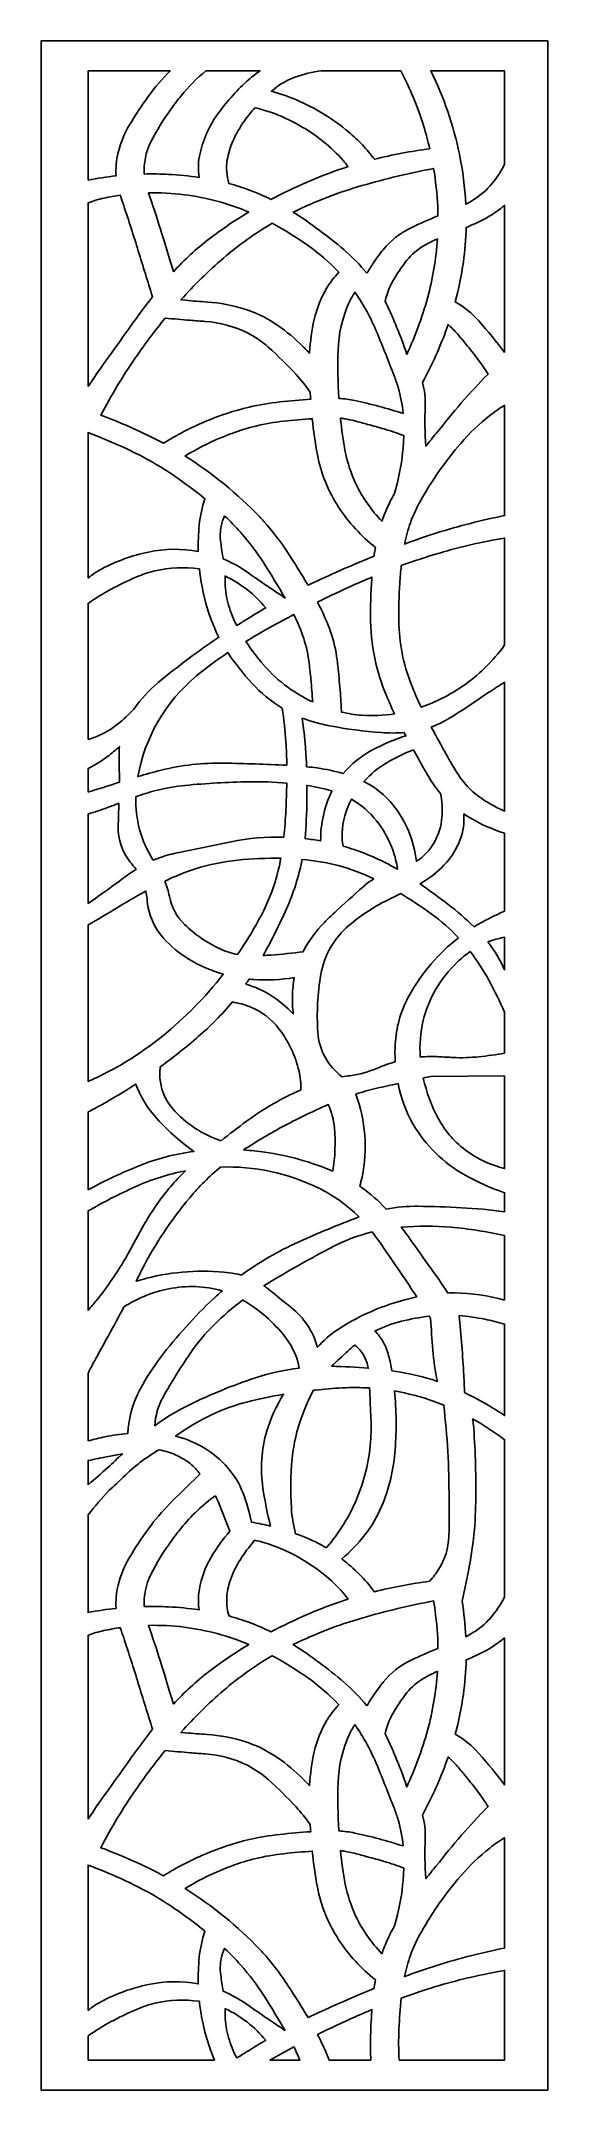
# Model space of a CAD drawing. Header units: centimetres. Extents: x -1.05 to 1.05, y -4.26 to 4.26.
import ezdxf

# ---------------------------------------------------------------- set-up
doc = ezdxf.new("R2010")
doc.units = ezdxf.units.CM
doc.header["$MEASUREMENT"] = 0
doc.layers.add('Layer 1', color=7, linetype='Continuous')

msp = doc.modelspace()

# ---------------------------------------------------------------- linework, layer by layer
at = {"layer": 'Layer 1', "color": 242}
for points, knots in [([(-1.05253, -4.26054), (-1.05253, -4.26054), (-1.05253, 4.26053), (-1.05253, 4.26053), (-1.05253, 4.26053), (-1.05253, 4.26053), (-1.03709, 4.26053), (-1.03709, 4.26053), (-1.03709, 4.26053), (-1.03709, 4.26053), (1.05253, 4.26053), (1.05253, 4.26053), (1.05253, 4.26053), (1.05253, 4.26053), (1.05253, -4.26053), (1.05253, -4.26053), (1.05253, -4.26053), (1.05253, -4.26053), (-1.03709, -4.26053), (-1.03709, -4.26053), (-1.03709, -4.26053), (-1.03709, -4.26053), (-1.05253, -4.26053), (-1.05253, -4.26053), (-1.05253, -4.26053), (-1.05253, -4.26053), (-1.05253, -4.26054), (-1.05253, -4.26054)], [0, 0, 0, 0, 0.125, 0.125, 0.125, 0.125, 0.25, 0.25, 0.25, 0.25, 0.375, 0.375, 0.375, 0.375, 0.5, 0.5, 0.5, 0.5, 0.625, 0.625, 0.625, 0.625, 0.75, 0.75, 0.75, 0.75, 1, 1, 1, 1]), ([(-0.85694, 3.68177), (-0.85694, 3.68177), (-0.85694, 4.13627), (-0.85694, 4.13627), (-0.85694, 4.13627), (-0.85694, 4.13627), (-0.51575, 4.13627), (-0.51575, 4.13627), (-0.51575, 4.13627), (-0.54925, 4.10305), (-0.58001, 4.06725), (-0.60774, 4.0291), (-0.60774, 4.0291), (-0.6354, 3.99102), (-0.66127, 3.95169), (-0.68525, 3.91127), (-0.68525, 3.91127), (-0.70657, 3.87535), (-0.72244, 3.83657), (-0.73237, 3.79613), (-0.73237, 3.79613), (-0.74013, 3.76455), (-0.74299, 3.73194), (-0.74088, 3.69953), (-0.74088, 3.69953), (-0.77979, 3.69532), (-0.81854, 3.68937), (-0.85694, 3.68177)], [0, 0, 0, 0, 0.125, 0.125, 0.125, 0.125, 0.25, 0.25, 0.25, 0.25, 0.375, 0.375, 0.375, 0.375, 0.5, 0.5, 0.5, 0.5, 0.625, 0.625, 0.625, 0.625, 0.75, 0.75, 0.75, 0.75, 1, 1, 1, 1]), ([(-0.14208, 4.13627), (-0.15904, 4.12541), (-0.17511, 4.11323), (-0.19005, 4.09977), (-0.19005, 4.09977), (-0.23615, 4.05837), (-0.27787, 4.01247), (-0.31452, 3.96266), (-0.31452, 3.96266), (-0.35178, 3.91209), (-0.37825, 3.85453), (-0.3923, 3.79352), (-0.3923, 3.79352), (-0.39987, 3.76061), (-0.40125, 3.72664), (-0.39639, 3.69328), (-0.39639, 3.69328), (-0.43848, 3.69951), (-0.48087, 3.70368), (-0.52337, 3.70584), (-0.52337, 3.70584), (-0.55686, 3.70753), (-0.59035, 3.70797), (-0.62389, 3.70722), (-0.62389, 3.70722), (-0.62661, 3.75254), (-0.61744, 3.79781), (-0.59731, 3.83861), (-0.59731, 3.83861), (-0.57302, 3.88781), (-0.54441, 3.93478), (-0.51189, 3.97903), (-0.51189, 3.97903), (-0.49873, 3.99732), (-0.48509, 4.01525), (-0.4709, 4.03274), (-0.4709, 4.03274), (-0.44047, 4.07058), (-0.40628, 4.10528), (-0.36878, 4.13627), (-0.36878, 4.13627), (-0.36878, 4.13627), (-0.14208, 4.13627), (-0.14208, 4.13627)], [0, 0, 0, 0, 0.0833333, 0.0833333, 0.0833333, 0.0833333, 0.1666667, 0.1666667, 0.1666667, 0.1666667, 0.25, 0.25, 0.25, 0.25, 0.3333333, 0.3333333, 0.3333333, 0.3333333, 0.4166667, 0.4166667, 0.4166667, 0.4166667, 0.5, 0.5, 0.5, 0.5, 0.5833333, 0.5833333, 0.5833333, 0.5833333, 0.6666667, 0.6666667, 0.6666667, 0.6666667, 0.75, 0.75, 0.75, 0.75, 0.8333333, 0.8333333, 0.8333333, 0.8333333, 1, 1, 1, 1]), ([(0.44112, 4.13627), (0.47965, 4.06338), (0.51132, 3.98711), (0.53563, 3.90843), (0.53563, 3.90843), (0.54536, 3.87665), (0.55395, 3.84455), (0.56142, 3.81217), (0.56142, 3.81217), (0.48402, 3.80197), (0.40727, 3.78742), (0.33152, 3.76868), (0.33152, 3.76868), (0.31641, 3.78968), (0.29986, 3.80957), (0.28194, 3.82829), (0.28194, 3.82829), (0.26402, 3.84693), (0.24517, 3.86471), (0.22543, 3.88145), (0.22543, 3.88145), (0.15992, 3.93654), (0.08653, 3.9817), (0.00765, 4.0155), (0.00765, 4.0155), (-0.02593, 4.02985), (-0.06045, 4.04193), (-0.09568, 4.05165), (-0.09568, 4.05165), (-0.06709, 4.0768), (-0.03413, 4.09654), (0.00158, 4.10993), (0.00158, 4.10993), (0.03718, 4.12321), (0.07431, 4.13206), (0.11211, 4.13627), (0.11211, 4.13627), (0.11211, 4.13627), (0.44112, 4.13627), (0.44112, 4.13627)], [0, 0, 0, 0, 0.0909091, 0.0909091, 0.0909091, 0.0909091, 0.1818182, 0.1818182, 0.1818182, 0.1818182, 0.2727273, 0.2727273, 0.2727273, 0.2727273, 0.3636364, 0.3636364, 0.3636364, 0.3636364, 0.4545455, 0.4545455, 0.4545455, 0.4545455, 0.5454545, 0.5454545, 0.5454545, 0.5454545, 0.6363636, 0.6363636, 0.6363636, 0.6363636, 0.7272727, 0.7272727, 0.7272727, 0.7272727, 0.8181818, 0.8181818, 0.8181818, 0.8181818, 1, 1, 1, 1]), ([(0.87239, 3.74793), (0.85931, 3.72147), (0.84346, 3.69645), (0.82512, 3.6733), (0.82512, 3.6733), (0.80672, 3.6501), (0.78524, 3.62951), (0.76119, 3.61206), (0.76119, 3.61206), (0.74534, 3.60084), (0.72875, 3.59066), (0.71149, 3.58159), (0.71149, 3.58159), (0.70778, 3.65146), (0.6989, 3.72091), (0.68495, 3.78947), (0.68495, 3.78947), (0.6605, 3.90972), (0.62044, 4.02627), (0.56563, 4.13627), (0.56563, 4.13627), (0.56563, 4.13627), (0.87239, 4.13627), (0.87239, 4.13627), (0.87239, 4.13627), (0.87239, 4.13627), (0.87239, 3.74793), (0.87239, 3.74793)], [0, 0, 0, 0, 0.125, 0.125, 0.125, 0.125, 0.25, 0.25, 0.25, 0.25, 0.375, 0.375, 0.375, 0.375, 0.5, 0.5, 0.5, 0.5, 0.625, 0.625, 0.625, 0.625, 0.75, 0.75, 0.75, 0.75, 1, 1, 1, 1]), ([(-0.09765, 3.60135), (-0.12674, 3.61605), (-0.15662, 3.62916), (-0.18713, 3.64064), (-0.18713, 3.64064), (-0.21508, 3.65102), (-0.24355, 3.66005), (-0.27237, 3.66775), (-0.27237, 3.66775), (-0.27707, 3.6836), (-0.28004, 3.6999), (-0.28134, 3.71633), (-0.28134, 3.71633), (-0.2826, 3.73285), (-0.28182, 3.74941), (-0.27909, 3.76571), (-0.27909, 3.76571), (-0.27495, 3.79254), (-0.26725, 3.8187), (-0.25628, 3.84359), (-0.25628, 3.84359), (-0.24303, 3.87398), (-0.22644, 3.90283), (-0.20686, 3.92962), (-0.20686, 3.92962), (-0.19365, 3.94797), (-0.1795, 3.96562), (-0.16456, 3.98253), (-0.16456, 3.98253), (-0.13968, 3.97717), (-0.11525, 3.97011), (-0.09135, 3.96139), (-0.09135, 3.96139), (-0.05955, 3.94975), (-0.02859, 3.93599), (0.00133, 3.92021), (0.00133, 3.92021), (0.04344, 3.89784), (0.08338, 3.8716), (0.12054, 3.84182), (0.12054, 3.84182), (0.1503, 3.81789), (0.17787, 3.79142), (0.20289, 3.76264), (0.20289, 3.76264), (0.20975, 3.75464), (0.21629, 3.74636), (0.22256, 3.73793), (0.22256, 3.73793), (0.21801, 3.73651), (0.21346, 3.73503), (0.20891, 3.73353), (0.20891, 3.73353), (0.10313, 3.69818), (0.00059, 3.65397), (-0.09765, 3.60135), (-0.09765, 3.60135), (-0.09765, 3.60135), (-0.09765, 3.60135), (-0.09765, 3.60135)], [0, 0, 0, 0, 0.0625, 0.0625, 0.0625, 0.0625, 0.125, 0.125, 0.125, 0.125, 0.1875, 0.1875, 0.1875, 0.1875, 0.25, 0.25, 0.25, 0.25, 0.3125, 0.3125, 0.3125, 0.3125, 0.375, 0.375, 0.375, 0.375, 0.4375, 0.4375, 0.4375, 0.4375, 0.5, 0.5, 0.5, 0.5, 0.5625, 0.5625, 0.5625, 0.5625, 0.625, 0.625, 0.625, 0.625, 0.6875, 0.6875, 0.6875, 0.6875, 0.75, 0.75, 0.75, 0.75, 0.8125, 0.8125, 0.8125, 0.8125, 0.875, 0.875, 0.875, 0.875, 1, 1, 1, 1]), ([(0.30087, 3.29439), (0.27178, 3.32994), (0.23957, 3.36285), (0.20468, 3.39273), (0.20468, 3.39273), (0.13835, 3.44949), (0.06822, 3.50163), (-0.00534, 3.54882), (-0.00534, 3.54882), (0.08639, 3.59364), (0.18185, 3.63055), (0.27997, 3.65907), (0.27997, 3.65907), (0.37796, 3.68756), (0.47731, 3.71133), (0.57763, 3.73026), (0.57763, 3.73026), (0.58636, 3.67799), (0.592, 3.62518), (0.59454, 3.57225), (0.59454, 3.57225), (0.59519, 3.55909), (0.59558, 3.54591), (0.59575, 3.53275), (0.59575, 3.53275), (0.558, 3.51805), (0.52089, 3.50183), (0.48446, 3.48406), (0.48446, 3.48406), (0.43959, 3.46215), (0.39999, 3.43095), (0.36837, 3.39255), (0.36837, 3.39255), (0.35378, 3.37486), (0.3401, 3.35642), (0.32741, 3.33731), (0.32741, 3.33731), (0.31809, 3.32329), (0.30925, 3.309), (0.30087, 3.29439)], [0, 0, 0, 0, 0.0909091, 0.0909091, 0.0909091, 0.0909091, 0.1818182, 0.1818182, 0.1818182, 0.1818182, 0.2727273, 0.2727273, 0.2727273, 0.2727273, 0.3636364, 0.3636364, 0.3636364, 0.3636364, 0.4545455, 0.4545455, 0.4545455, 0.4545455, 0.5454545, 0.5454545, 0.5454545, 0.5454545, 0.6363636, 0.6363636, 0.6363636, 0.6363636, 0.7272727, 0.7272727, 0.7272727, 0.7272727, 0.8181818, 0.8181818, 0.8181818, 0.8181818, 1, 1, 1, 1]), ([(-0.85694, 2.823), (-0.85694, 2.823), (-0.85694, 3.58718), (-0.85694, 3.58718), (-0.85694, 3.58718), (-0.83567, 3.59565), (-0.81366, 3.60231), (-0.79121, 3.60709), (-0.79121, 3.60709), (-0.76877, 3.61186), (-0.74624, 3.61586), (-0.72353, 3.61906), (-0.72353, 3.61906), (-0.71884, 3.60499), (-0.71407, 3.59098), (-0.70923, 3.57695), (-0.70923, 3.57695), (-0.68817, 3.51391), (-0.66794, 3.4506), (-0.64855, 3.38699), (-0.64855, 3.38699), (-0.62923, 3.32355), (-0.60957, 3.26023), (-0.58951, 3.197), (-0.58951, 3.197), (-0.62339, 3.15318), (-0.65629, 3.10871), (-0.68827, 3.06356), (-0.68827, 3.06356), (-0.72023, 3.01837), (-0.75244, 2.97337), (-0.78484, 2.92854), (-0.78484, 2.92854), (-0.80979, 2.89399), (-0.83386, 2.85882), (-0.85694, 2.823)], [0, 0, 0, 0, 0.1, 0.1, 0.1, 0.1, 0.2, 0.2, 0.2, 0.2, 0.3, 0.3, 0.3, 0.3, 0.4, 0.4, 0.4, 0.4, 0.5, 0.5, 0.5, 0.5, 0.6, 0.6, 0.6, 0.6, 0.7, 0.7, 0.7, 0.7, 0.8, 0.8, 0.8, 0.8, 1, 1, 1, 1]), ([(-0.50249, 3.30119), (-0.50249, 3.30119), (-0.50542, 3.31062), (-0.50542, 3.31062), (-0.50542, 3.31062), (-0.50542, 3.31062), (-0.50961, 3.32437), (-0.50961, 3.32437), (-0.50961, 3.32437), (-0.50961, 3.32437), (-0.51983, 3.3581), (-0.51983, 3.3581), (-0.51983, 3.3581), (-0.51983, 3.3581), (-0.53013, 3.39181), (-0.53013, 3.39181), (-0.53013, 3.39181), (-0.53013, 3.39181), (-0.54041, 3.4255), (-0.54041, 3.4255), (-0.54041, 3.4255), (-0.54041, 3.4255), (-0.55075, 3.4592), (-0.55075, 3.4592), (-0.55075, 3.4592), (-0.56655, 3.51062), (-0.58324, 3.56173), (-0.60092, 3.61254), (-0.60092, 3.61254), (-0.60282, 3.61787), (-0.60465, 3.62324), (-0.60641, 3.6286), (-0.60641, 3.6286), (-0.55689, 3.6298), (-0.50735, 3.62732), (-0.4582, 3.6213), (-0.4582, 3.6213), (-0.3658, 3.60949), (-0.27543, 3.58529), (-0.18966, 3.54929), (-0.18966, 3.54929), (-0.24701, 3.51496), (-0.30227, 3.47727), (-0.35519, 3.43653), (-0.35519, 3.43653), (-0.40815, 3.39574), (-0.45744, 3.35049), (-0.50249, 3.30119)], [0, 0, 0, 0, 0.0769231, 0.0769231, 0.0769231, 0.0769231, 0.1538462, 0.1538462, 0.1538462, 0.1538462, 0.2307692, 0.2307692, 0.2307692, 0.2307692, 0.3076923, 0.3076923, 0.3076923, 0.3076923, 0.3846154, 0.3846154, 0.3846154, 0.3846154, 0.4615385, 0.4615385, 0.4615385, 0.4615385, 0.5384615, 0.5384615, 0.5384615, 0.5384615, 0.6153846, 0.6153846, 0.6153846, 0.6153846, 0.6923077, 0.6923077, 0.6923077, 0.6923077, 0.7692308, 0.7692308, 0.7692308, 0.7692308, 0.8461538, 0.8461538, 0.8461538, 0.8461538, 1, 1, 1, 1]), ([(-0.45223, 3.18203), (-0.45223, 3.18203), (-0.46975, 3.18365), (-0.46975, 3.18365), (-0.46975, 3.18365), (-0.46975, 3.18365), (-0.47196, 3.18384), (-0.47196, 3.18384), (-0.47196, 3.18384), (-0.41663, 3.24548), (-0.35743, 3.30363), (-0.29473, 3.35792), (-0.29473, 3.35792), (-0.23193, 3.41227), (-0.16414, 3.46067), (-0.09224, 3.50251), (-0.09224, 3.50251), (-0.04171, 3.47501), (0.0072, 3.44464), (0.05418, 3.41149), (0.05418, 3.41149), (0.10128, 3.37831), (0.14484, 3.34054), (0.18433, 3.29875), (0.18433, 3.29875), (0.17459, 3.28853), (0.16534, 3.27781), (0.15664, 3.26663), (0.15664, 3.26663), (0.14793, 3.25549), (0.13999, 3.24374), (0.13295, 3.23149), (0.13295, 3.23149), (0.1093, 3.19122), (0.09203, 3.1476), (0.08173, 3.10212), (0.08173, 3.10212), (0.07151, 3.05687), (0.06518, 3.01078), (0.06287, 2.96444), (0.06287, 2.96444), (0.06287, 2.96444), (0.06278, 2.96324), (0.06278, 2.96324), (0.06278, 2.96324), (0.06278, 2.96324), (0.06277, 2.96221), (0.06277, 2.96221), (0.06277, 2.96221), (0.04941, 2.9759), (0.0358, 2.98938), (0.02198, 3.00257), (0.02198, 3.00257), (-0.01044, 3.03408), (-0.04584, 3.06234), (-0.08376, 3.08708), (-0.08376, 3.08708), (-0.12173, 3.11188), (-0.16292, 3.13146), (-0.20622, 3.14526), (-0.20622, 3.14526), (-0.25672, 3.16137), (-0.30902, 3.17134), (-0.36197, 3.17496), (-0.36197, 3.17496), (-0.39208, 3.17701), (-0.42217, 3.17937), (-0.45223, 3.18203), (-0.45223, 3.18203), (-0.45223, 3.18203), (-0.45223, 3.18203), (-0.45223, 3.18203)], [0, 0, 0, 0, 0.0526316, 0.0526316, 0.0526316, 0.0526316, 0.1052632, 0.1052632, 0.1052632, 0.1052632, 0.1578947, 0.1578947, 0.1578947, 0.1578947, 0.2105263, 0.2105263, 0.2105263, 0.2105263, 0.2631579, 0.2631579, 0.2631579, 0.2631579, 0.3157895, 0.3157895, 0.3157895, 0.3157895, 0.3684211, 0.3684211, 0.3684211, 0.3684211, 0.4210526, 0.4210526, 0.4210526, 0.4210526, 0.4736842, 0.4736842, 0.4736842, 0.4736842, 0.5263158, 0.5263158, 0.5263158, 0.5263158, 0.5789474, 0.5789474, 0.5789474, 0.5789474, 0.6315789, 0.6315789, 0.6315789, 0.6315789, 0.6842105, 0.6842105, 0.6842105, 0.6842105, 0.7368421, 0.7368421, 0.7368421, 0.7368421, 0.7894737, 0.7894737, 0.7894737, 0.7894737, 0.8421053, 0.8421053, 0.8421053, 0.8421053, 0.8947368, 0.8947368, 0.8947368, 0.8947368, 1, 1, 1, 1]), ([(0.87239, 2.96503), (0.83844, 3.01002), (0.80286, 3.05373), (0.76572, 3.09611), (0.76572, 3.09611), (0.73775, 3.12802), (0.70454, 3.15499), (0.66748, 3.17585), (0.66748, 3.17585), (0.68223, 3.23018), (0.69356, 3.28538), (0.7014, 3.34112), (0.7014, 3.34112), (0.70796, 3.38891), (0.71179, 3.43703), (0.71291, 3.48526), (0.71291, 3.48526), (0.72698, 3.49094), (0.74091, 3.49698), (0.75473, 3.5034), (0.75473, 3.5034), (0.78422, 3.51705), (0.81251, 3.5331), (0.83935, 3.55139), (0.83935, 3.55139), (0.85072, 3.5594), (0.86174, 3.5679), (0.87239, 3.57687), (0.87239, 3.57687), (0.87239, 3.57687), (0.87239, 2.96503), (0.87239, 2.96503)], [0, 0, 0, 0, 0.1111111, 0.1111111, 0.1111111, 0.1111111, 0.2222222, 0.2222222, 0.2222222, 0.2222222, 0.3333333, 0.3333333, 0.3333333, 0.3333333, 0.4444444, 0.4444444, 0.4444444, 0.4444444, 0.5555556, 0.5555556, 0.5555556, 0.5555556, 0.6666667, 0.6666667, 0.6666667, 0.6666667, 0.7777778, 0.7777778, 0.7777778, 0.7777778, 1, 1, 1, 1]), ([(0.46582, 2.95617), (0.46582, 2.95617), (0.46454, 2.96068), (0.46454, 2.96068), (0.46454, 2.96068), (0.45747, 2.98574), (0.44897, 3.01035), (0.43903, 3.03443), (0.43903, 3.03443), (0.42914, 3.05848), (0.41924, 3.08248), (0.40923, 3.10648), (0.40923, 3.10648), (0.39912, 3.13085), (0.388, 3.15477), (0.37599, 3.1782), (0.37599, 3.1782), (0.384, 3.21258), (0.39764, 3.24548), (0.41632, 3.27557), (0.41632, 3.27557), (0.43166, 3.30105), (0.4486, 3.32549), (0.46709, 3.34887), (0.46709, 3.34887), (0.48574, 3.37236), (0.50861, 3.39225), (0.53462, 3.40744), (0.53462, 3.40744), (0.55076, 3.41703), (0.56742, 3.42577), (0.58454, 3.4335), (0.58454, 3.4335), (0.5875, 3.43484), (0.59051, 3.43617), (0.59346, 3.43748), (0.59346, 3.43748), (0.58814, 3.35415), (0.57426, 3.27154), (0.55202, 3.19102), (0.55202, 3.19102), (0.52983, 3.11051), (0.50098, 3.03198), (0.46582, 2.95617), (0.46582, 2.95617), (0.46582, 2.95617), (0.46582, 2.95617), (0.46582, 2.95617)], [0, 0, 0, 0, 0.0769231, 0.0769231, 0.0769231, 0.0769231, 0.1538462, 0.1538462, 0.1538462, 0.1538462, 0.2307692, 0.2307692, 0.2307692, 0.2307692, 0.3076923, 0.3076923, 0.3076923, 0.3076923, 0.3846154, 0.3846154, 0.3846154, 0.3846154, 0.4615385, 0.4615385, 0.4615385, 0.4615385, 0.5384615, 0.5384615, 0.5384615, 0.5384615, 0.6153846, 0.6153846, 0.6153846, 0.6153846, 0.6923077, 0.6923077, 0.6923077, 0.6923077, 0.7692308, 0.7692308, 0.7692308, 0.7692308, 0.8461538, 0.8461538, 0.8461538, 0.8461538, 1, 1, 1, 1]), ([(0.45114, 2.71135), (0.38511, 2.73281), (0.318, 2.75078), (0.25002, 2.76521), (0.25002, 2.76521), (0.22849, 2.76974), (0.2066, 2.77262), (0.18455, 2.77379), (0.18455, 2.77379), (0.17977, 2.84071), (0.17849, 2.90784), (0.18074, 2.97489), (0.18074, 2.97489), (0.183, 3.04247), (0.19839, 3.10907), (0.22596, 3.17095), (0.22596, 3.17095), (0.23297, 3.18664), (0.24138, 3.20165), (0.25114, 3.21589), (0.25114, 3.21589), (0.28751, 3.16286), (0.31821, 3.10623), (0.34265, 3.04686), (0.34265, 3.04686), (0.36706, 2.98768), (0.39076, 2.92822), (0.41371, 2.86843), (0.41371, 2.86843), (0.41989, 2.8524), (0.42543, 2.83613), (0.43035, 2.81964), (0.43035, 2.81964), (0.44061, 2.78425), (0.44756, 2.74801), (0.45112, 2.71135), (0.45112, 2.71135), (0.45112, 2.71135), (0.45114, 2.71135), (0.45114, 2.71135)], [0, 0, 0, 0, 0.0909091, 0.0909091, 0.0909091, 0.0909091, 0.1818182, 0.1818182, 0.1818182, 0.1818182, 0.2727273, 0.2727273, 0.2727273, 0.2727273, 0.3636364, 0.3636364, 0.3636364, 0.3636364, 0.4545455, 0.4545455, 0.4545455, 0.4545455, 0.5454545, 0.5454545, 0.5454545, 0.5454545, 0.6363636, 0.6363636, 0.6363636, 0.6363636, 0.7272727, 0.7272727, 0.7272727, 0.7272727, 0.8181818, 0.8181818, 0.8181818, 0.8181818, 1, 1, 1, 1]), ([(-0.53698, 3.10795), (-0.51962, 3.10648), (-0.50225, 3.10493), (-0.48484, 3.10334), (-0.48484, 3.10334), (-0.46745, 3.10171), (-0.45005, 3.10027), (-0.43266, 3.0989), (-0.43266, 3.0989), (-0.41196, 3.09731), (-0.39126, 3.09577), (-0.37055, 3.0943), (-0.37055, 3.0943), (-0.30962, 3.08987), (-0.25014, 3.07372), (-0.19546, 3.04667), (-0.19546, 3.04667), (-0.16426, 3.0308), (-0.13523, 3.01099), (-0.10916, 2.98774), (-0.10916, 2.98774), (-0.06862, 2.95164), (-0.03005, 2.91349), (0.00651, 2.87348), (0.00651, 2.87348), (0.02754, 2.85043), (0.04717, 2.8261), (0.06528, 2.80071), (0.06528, 2.80071), (0.06586, 2.79072), (0.06654, 2.78072), (0.06725, 2.7707), (0.06725, 2.7707), (0.02436, 2.76775), (-0.01844, 2.76395), (-0.06117, 2.75941), (-0.06117, 2.75941), (-0.10397, 2.75481), (-0.1464, 2.7477), (-0.18833, 2.73812), (-0.18833, 2.73812), (-0.25075, 2.72309), (-0.31179, 2.70291), (-0.37085, 2.67783), (-0.37085, 2.67783), (-0.43105, 2.65223), (-0.48905, 2.62198), (-0.5444, 2.58732), (-0.5444, 2.58732), (-0.57371, 2.60318), (-0.60346, 2.61821), (-0.63363, 2.63233), (-0.63363, 2.63233), (-0.68952, 2.65855), (-0.74643, 2.68257), (-0.80425, 2.70428), (-0.80425, 2.70428), (-0.76104, 2.78701), (-0.71286, 2.86707), (-0.65993, 2.94401), (-0.65993, 2.94401), (-0.62118, 3.00031), (-0.58017, 3.05497), (-0.53698, 3.10795), (-0.53698, 3.10795), (-0.53698, 3.10795), (-0.53698, 3.10795), (-0.53698, 3.10795)], [0, 0, 0, 0, 0.0555556, 0.0555556, 0.0555556, 0.0555556, 0.1111111, 0.1111111, 0.1111111, 0.1111111, 0.1666667, 0.1666667, 0.1666667, 0.1666667, 0.2222222, 0.2222222, 0.2222222, 0.2222222, 0.2777778, 0.2777778, 0.2777778, 0.2777778, 0.3333333, 0.3333333, 0.3333333, 0.3333333, 0.3888889, 0.3888889, 0.3888889, 0.3888889, 0.4444444, 0.4444444, 0.4444444, 0.4444444, 0.5, 0.5, 0.5, 0.5, 0.5555556, 0.5555556, 0.5555556, 0.5555556, 0.6111111, 0.6111111, 0.6111111, 0.6111111, 0.6666667, 0.6666667, 0.6666667, 0.6666667, 0.7222222, 0.7222222, 0.7222222, 0.7222222, 0.7777778, 0.7777778, 0.7777778, 0.7777778, 0.8333333, 0.8333333, 0.8333333, 0.8333333, 0.8888889, 0.8888889, 0.8888889, 0.8888889, 1, 1, 1, 1]), ([(0.53172, 2.83967), (0.53172, 2.83967), (0.54019, 2.85589), (0.54019, 2.85589), (0.54019, 2.85589), (0.57825, 2.92852), (0.61098, 3.00375), (0.63815, 3.081), (0.63815, 3.081), (0.65184, 3.06895), (0.66471, 3.05595), (0.67664, 3.04217), (0.67664, 3.04217), (0.68855, 3.02837), (0.7002, 3.0144), (0.7116, 3.00016), (0.7116, 3.00016), (0.72919, 2.97867), (0.74634, 2.95683), (0.76309, 2.93466), (0.76309, 2.93466), (0.77752, 2.91549), (0.79111, 2.89568), (0.80378, 2.87528), (0.80378, 2.87528), (0.72723, 2.79739), (0.65548, 2.71496), (0.58892, 2.62848), (0.58892, 2.62848), (0.574, 2.61125), (0.55949, 2.5937), (0.54547, 2.57575), (0.54547, 2.57575), (0.54128, 2.63143), (0.54036, 2.68732), (0.54273, 2.74309), (0.54273, 2.74309), (0.54406, 2.77568), (0.54039, 2.80824), (0.53172, 2.83967)], [0, 0, 0, 0, 0.0909091, 0.0909091, 0.0909091, 0.0909091, 0.1818182, 0.1818182, 0.1818182, 0.1818182, 0.2727273, 0.2727273, 0.2727273, 0.2727273, 0.3636364, 0.3636364, 0.3636364, 0.3636364, 0.4545455, 0.4545455, 0.4545455, 0.4545455, 0.5454545, 0.5454545, 0.5454545, 0.5454545, 0.6363636, 0.6363636, 0.6363636, 0.6363636, 0.7272727, 0.7272727, 0.7272727, 0.7272727, 0.8181818, 0.8181818, 0.8181818, 0.8181818, 1, 1, 1, 1]), ([(0.87239, 2.74594), (0.87239, 2.74594), (0.87239, 2.28662), (0.87239, 2.28662), (0.87239, 2.28662), (0.77721, 2.26773), (0.68317, 2.24377), (0.59068, 2.21474), (0.59068, 2.21474), (0.54565, 2.20035), (0.50102, 2.18492), (0.45681, 2.16838), (0.45681, 2.16838), (0.46299, 2.19857), (0.47133, 2.22836), (0.48171, 2.2574), (0.48171, 2.2574), (0.49398, 2.29098), (0.50908, 2.32355), (0.52678, 2.35468), (0.52678, 2.35468), (0.57359, 2.4371), (0.62828, 2.5149), (0.69006, 2.58698), (0.69006, 2.58698), (0.72645, 2.62946), (0.76704, 2.66822), (0.81117, 2.70275), (0.81117, 2.70275), (0.83083, 2.71813), (0.8513, 2.73253), (0.87239, 2.74594)], [0, 0, 0, 0, 0.1111111, 0.1111111, 0.1111111, 0.1111111, 0.2222222, 0.2222222, 0.2222222, 0.2222222, 0.3333333, 0.3333333, 0.3333333, 0.3333333, 0.4444444, 0.4444444, 0.4444444, 0.4444444, 0.5555556, 0.5555556, 0.5555556, 0.5555556, 0.6666667, 0.6666667, 0.6666667, 0.6666667, 0.7777778, 0.7777778, 0.7777778, 0.7777778, 1, 1, 1, 1]), ([(0.33032, 2.11853), (0.30348, 2.10744), (0.27677, 2.0962), (0.25005, 2.08484), (0.25005, 2.08484), (0.18487, 2.057), (0.12023, 2.02786), (0.05622, 1.9975), (0.05622, 1.9975), (0.02874, 2.04368), (0.00035, 2.08928), (-0.02902, 2.1343), (-0.02902, 2.1343), (-0.05839, 2.17939), (-0.09108, 2.22225), (-0.12685, 2.26259), (-0.12685, 2.26259), (-0.1324, 2.26881), (-0.13811, 2.27495), (-0.14392, 2.28101), (-0.14392, 2.28101), (-0.23662, 2.37766), (-0.34072, 2.46277), (-0.45416, 2.53448), (-0.45416, 2.53448), (-0.39177, 2.57289), (-0.32561, 2.60482), (-0.25665, 2.62978), (-0.25665, 2.62978), (-0.22545, 2.6413), (-0.19358, 2.65105), (-0.16125, 2.65896), (-0.16125, 2.65896), (-0.12278, 2.66818), (-0.0838, 2.67492), (-0.04446, 2.67923), (-0.04446, 2.67923), (-0.00514, 2.68354), (0.03422, 2.68705), (0.07366, 2.68978), (0.07366, 2.68978), (0.07828, 2.63945), (0.08544, 2.58941), (0.09509, 2.5398), (0.09509, 2.5398), (0.11017, 2.46216), (0.14015, 2.38813), (0.18339, 2.32165), (0.18339, 2.32165), (0.22478, 2.2581), (0.27623, 2.20158), (0.33574, 2.15425), (0.33574, 2.15425), (0.33405, 2.14441), (0.3325, 2.13454), (0.33114, 2.1246), (0.33114, 2.1246), (0.33088, 2.1226), (0.33058, 2.12058), (0.33032, 2.11853)], [0, 0, 0, 0, 0.0625, 0.0625, 0.0625, 0.0625, 0.125, 0.125, 0.125, 0.125, 0.1875, 0.1875, 0.1875, 0.1875, 0.25, 0.25, 0.25, 0.25, 0.3125, 0.3125, 0.3125, 0.3125, 0.375, 0.375, 0.375, 0.375, 0.4375, 0.4375, 0.4375, 0.4375, 0.5, 0.5, 0.5, 0.5, 0.5625, 0.5625, 0.5625, 0.5625, 0.625, 0.625, 0.625, 0.625, 0.6875, 0.6875, 0.6875, 0.6875, 0.75, 0.75, 0.75, 0.75, 0.8125, 0.8125, 0.8125, 0.8125, 0.875, 0.875, 0.875, 0.875, 1, 1, 1, 1]), ([(0.41723, 2.38358), (0.40643, 2.36398), (0.39635, 2.34396), (0.38699, 2.32363), (0.38699, 2.32363), (0.37803, 2.30397), (0.37006, 2.28388), (0.36305, 2.26347), (0.36305, 2.26347), (0.31899, 2.30906), (0.28257, 2.3614), (0.25514, 2.41838), (0.25514, 2.41838), (0.23502, 2.46109), (0.22022, 2.50609), (0.21109, 2.55236), (0.21109, 2.55236), (0.20197, 2.59848), (0.19528, 2.64507), (0.191, 2.69187), (0.191, 2.69187), (0.19678, 2.69126), (0.20248, 2.69044), (0.20817, 2.68949), (0.20817, 2.68949), (0.22195, 2.6871), (0.23564, 2.68419), (0.24918, 2.68072), (0.24918, 2.68072), (0.26737, 2.67611), (0.28551, 2.67128), (0.30363, 2.66629), (0.30363, 2.66629), (0.32656, 2.66015), (0.34942, 2.65375), (0.37221, 2.6471), (0.37221, 2.6471), (0.39981, 2.63893), (0.42705, 2.62973), (0.454, 2.61957), (0.454, 2.61957), (0.45323, 2.59607), (0.45158, 2.57257), (0.44904, 2.54919), (0.44904, 2.54919), (0.44304, 2.49321), (0.43238, 2.43781), (0.41723, 2.38358), (0.41723, 2.38358), (0.41723, 2.38358), (0.41723, 2.38358), (0.41723, 2.38358)], [0, 0, 0, 0, 0.0714286, 0.0714286, 0.0714286, 0.0714286, 0.1428571, 0.1428571, 0.1428571, 0.1428571, 0.2142857, 0.2142857, 0.2142857, 0.2142857, 0.2857143, 0.2857143, 0.2857143, 0.2857143, 0.3571429, 0.3571429, 0.3571429, 0.3571429, 0.4285714, 0.4285714, 0.4285714, 0.4285714, 0.5, 0.5, 0.5, 0.5, 0.5714286, 0.5714286, 0.5714286, 0.5714286, 0.6428571, 0.6428571, 0.6428571, 0.6428571, 0.7142857, 0.7142857, 0.7142857, 0.7142857, 0.7857143, 0.7857143, 0.7857143, 0.7857143, 0.8571429, 0.8571429, 0.8571429, 0.8571429, 1, 1, 1, 1]), ([(-0.85694, 2.02702), (-0.85694, 2.02702), (-0.85694, 2.6319), (-0.85694, 2.6319), (-0.85694, 2.6319), (-0.80457, 2.61195), (-0.75291, 2.59016), (-0.70205, 2.5666), (-0.70205, 2.5666), (-0.65115, 2.54307), (-0.60167, 2.51669), (-0.55382, 2.48754), (-0.55382, 2.48754), (-0.49029, 2.44787), (-0.42944, 2.40408), (-0.37169, 2.35652), (-0.37169, 2.35652), (-0.38377, 2.32149), (-0.39175, 2.28527), (-0.39543, 2.24846), (-0.39543, 2.24846), (-0.39919, 2.21174), (-0.40059, 2.17482), (-0.39969, 2.13795), (-0.39969, 2.13795), (-0.46828, 2.15048), (-0.53866, 2.14952), (-0.60687, 2.13514), (-0.60687, 2.13514), (-0.67476, 2.12079), (-0.74026, 2.09708), (-0.80147, 2.06462), (-0.80147, 2.06462), (-0.82129, 2.05412), (-0.8399, 2.04153), (-0.85694, 2.02702)], [0, 0, 0, 0, 0.1, 0.1, 0.1, 0.1, 0.2, 0.2, 0.2, 0.2, 0.3, 0.3, 0.3, 0.3, 0.4, 0.4, 0.4, 0.4, 0.5, 0.5, 0.5, 0.5, 0.6, 0.6, 0.6, 0.6, 0.7, 0.7, 0.7, 0.7, 0.8, 0.8, 0.8, 0.8, 1, 1, 1, 1]), ([(-0.03874, 1.94339), (-0.05275, 1.95324), (-0.06692, 1.9629), (-0.08117, 1.97249), (-0.08117, 1.97249), (-0.09546, 1.98207), (-0.10972, 1.9917), (-0.12396, 2.00135), (-0.12396, 2.00135), (-0.14924, 2.01871), (-0.17446, 2.03625), (-0.19955, 2.05382), (-0.19955, 2.05382), (-0.22969, 2.07496), (-0.262, 2.09283), (-0.296, 2.10715), (-0.296, 2.10715), (-0.29978, 2.12966), (-0.30321, 2.15221), (-0.30637, 2.17482), (-0.30637, 2.17482), (-0.30953, 2.19758), (-0.30885, 2.22072), (-0.30426, 2.24327), (-0.30426, 2.24327), (-0.30122, 2.25769), (-0.2965, 2.2717), (-0.29012, 2.28503), (-0.29012, 2.28503), (-0.26717, 2.26336), (-0.24517, 2.24077), (-0.22419, 2.21725), (-0.22419, 2.21725), (-0.18761, 2.17574), (-0.15436, 2.13141), (-0.12472, 2.08481), (-0.12472, 2.08481), (-0.09511, 2.03823), (-0.06646, 1.9911), (-0.03874, 1.94339), (-0.03874, 1.94339), (-0.03874, 1.94339), (-0.03874, 1.94339), (-0.03874, 1.94339)], [0, 0, 0, 0, 0.0833333, 0.0833333, 0.0833333, 0.0833333, 0.1666667, 0.1666667, 0.1666667, 0.1666667, 0.25, 0.25, 0.25, 0.25, 0.3333333, 0.3333333, 0.3333333, 0.3333333, 0.4166667, 0.4166667, 0.4166667, 0.4166667, 0.5, 0.5, 0.5, 0.5, 0.5833333, 0.5833333, 0.5833333, 0.5833333, 0.6666667, 0.6666667, 0.6666667, 0.6666667, 0.75, 0.75, 0.75, 0.75, 0.8333333, 0.8333333, 0.8333333, 0.8333333, 1, 1, 1, 1]), ([(0.87239, 1.74876), (0.82378, 1.68079), (0.76334, 1.62185), (0.69399, 1.57473), (0.69399, 1.57473), (0.64194, 1.53939), (0.5854, 1.51095), (0.52587, 1.49019), (0.52587, 1.49019), (0.51093, 1.52142), (0.49713, 1.55318), (0.48462, 1.5854), (0.48462, 1.5854), (0.45194, 1.66953), (0.43451, 1.75877), (0.43318, 1.84893), (0.43318, 1.84893), (0.43241, 1.90114), (0.43377, 1.95339), (0.43718, 2.00554), (0.43718, 2.00554), (0.4388, 2.02994), (0.4408, 2.05435), (0.44324, 2.0787), (0.44324, 2.0787), (0.49562, 2.09787), (0.54857, 2.11538), (0.60203, 2.13114), (0.60203, 2.13114), (0.69083, 2.15728), (0.78109, 2.17807), (0.87239, 2.19355), (0.87239, 2.19355), (0.87239, 2.19355), (0.87239, 1.74876), (0.87239, 1.74876)], [0, 0, 0, 0, 0.1, 0.1, 0.1, 0.1, 0.2, 0.2, 0.2, 0.2, 0.3, 0.3, 0.3, 0.3, 0.4, 0.4, 0.4, 0.4, 0.5, 0.5, 0.5, 0.5, 0.6, 0.6, 0.6, 0.6, 0.7, 0.7, 0.7, 0.7, 0.8, 0.8, 0.8, 0.8, 1, 1, 1, 1]), ([(-0.85694, 1.35589), (-0.85694, 1.35589), (-0.85694, 1.92176), (-0.85694, 1.92176), (-0.85694, 1.92176), (-0.82624, 1.94341), (-0.79421, 1.96319), (-0.76101, 1.98094), (-0.76101, 1.98094), (-0.72786, 1.99866), (-0.69398, 2.01514), (-0.65954, 2.03028), (-0.65954, 2.03028), (-0.63373, 2.04168), (-0.60687, 2.05068), (-0.57937, 2.05719), (-0.57937, 2.05719), (-0.51894, 2.07111), (-0.45632, 2.0739), (-0.39484, 2.06525), (-0.39484, 2.06525), (-0.38948, 2.01647), (-0.38044, 1.96818), (-0.36778, 1.92077), (-0.36778, 1.92077), (-0.35513, 1.87328), (-0.33747, 1.82723), (-0.31516, 1.78332), (-0.31516, 1.78332), (-0.31516, 1.78332), (-0.31404, 1.7811), (-0.31404, 1.7811), (-0.31404, 1.7811), (-0.40124, 1.72262), (-0.48525, 1.65963), (-0.56571, 1.59235), (-0.56571, 1.59235), (-0.60425, 1.56013), (-0.63843, 1.52317), (-0.66745, 1.48233), (-0.66745, 1.48233), (-0.68772, 1.46014), (-0.7097, 1.43953), (-0.73315, 1.4207), (-0.73315, 1.4207), (-0.75666, 1.40182), (-0.78246, 1.38592), (-0.80994, 1.37336), (-0.80994, 1.37336), (-0.82518, 1.36647), (-0.84089, 1.36065), (-0.85694, 1.35589)], [0, 0, 0, 0, 0.0714286, 0.0714286, 0.0714286, 0.0714286, 0.1428571, 0.1428571, 0.1428571, 0.1428571, 0.2142857, 0.2142857, 0.2142857, 0.2142857, 0.2857143, 0.2857143, 0.2857143, 0.2857143, 0.3571429, 0.3571429, 0.3571429, 0.3571429, 0.4285714, 0.4285714, 0.4285714, 0.4285714, 0.5, 0.5, 0.5, 0.5, 0.5714286, 0.5714286, 0.5714286, 0.5714286, 0.6428571, 0.6428571, 0.6428571, 0.6428571, 0.7142857, 0.7142857, 0.7142857, 0.7142857, 0.7857143, 0.7857143, 0.7857143, 0.7857143, 0.8571429, 0.8571429, 0.8571429, 0.8571429, 1, 1, 1, 1]), ([(-0.23997, 1.82948), (-0.25391, 1.85669), (-0.26526, 1.88517), (-0.2739, 1.91444), (-0.2739, 1.91444), (-0.2826, 1.94386), (-0.28726, 1.97425), (-0.28775, 2.00487), (-0.28775, 2.00487), (-0.28789, 2.01503), (-0.28814, 2.02521), (-0.28843, 2.03542), (-0.28843, 2.03542), (-0.28767, 2.03508), (-0.28694, 2.03473), (-0.28622, 2.03438), (-0.28622, 2.03438), (-0.22155, 2.00341), (-0.16463, 1.95856), (-0.11967, 1.90313), (-0.11967, 1.90313), (-0.14619, 1.88755), (-0.17257, 1.87162), (-0.19872, 1.85541), (-0.19872, 1.85541), (-0.21252, 1.84684), (-0.22628, 1.83818), (-0.23997, 1.82948), (-0.23997, 1.82948), (-0.23997, 1.82948), (-0.23997, 1.82948), (-0.23997, 1.82948)], [0, 0, 0, 0, 0.1111111, 0.1111111, 0.1111111, 0.1111111, 0.2222222, 0.2222222, 0.2222222, 0.2222222, 0.3333333, 0.3333333, 0.3333333, 0.3333333, 0.4444444, 0.4444444, 0.4444444, 0.4444444, 0.5555556, 0.5555556, 0.5555556, 0.5555556, 0.6666667, 0.6666667, 0.6666667, 0.6666667, 0.7777778, 0.7777778, 0.7777778, 0.7777778, 1, 1, 1, 1]), ([(0.19149, 1.53464), (0.19149, 1.53464), (0.19049, 1.54768), (0.19049, 1.54768), (0.19049, 1.54768), (0.19049, 1.54768), (0.18948, 1.5607), (0.18948, 1.5607), (0.18948, 1.5607), (0.18948, 1.5607), (0.1884, 1.57373), (0.1884, 1.57373), (0.1884, 1.57373), (0.1884, 1.57373), (0.18726, 1.58675), (0.18726, 1.58675), (0.18726, 1.58675), (0.18726, 1.58675), (0.18614, 1.59973), (0.18614, 1.59973), (0.18614, 1.59973), (0.18614, 1.59973), (0.18493, 1.61275), (0.18493, 1.61275), (0.18493, 1.61275), (0.18493, 1.61275), (0.18369, 1.62574), (0.18369, 1.62574), (0.18369, 1.62574), (0.18369, 1.62574), (0.18244, 1.63877), (0.18244, 1.63877), (0.18244, 1.63877), (0.18053, 1.65964), (0.17798, 1.68045), (0.17479, 1.70115), (0.17479, 1.70115), (0.16888, 1.7408), (0.15883, 1.77966), (0.14478, 1.81722), (0.14478, 1.81722), (0.13076, 1.85474), (0.1144, 1.89133), (0.09581, 1.92683), (0.09581, 1.92683), (0.14739, 1.95272), (0.19952, 1.97746), (0.25227, 2.00105), (0.25227, 2.00105), (0.27519, 2.01125), (0.29827, 2.0212), (0.32145, 2.03089), (0.32145, 2.03089), (0.3213, 2.02908), (0.32118, 2.02723), (0.32108, 2.02545), (0.32108, 2.02545), (0.31667, 1.96637), (0.31497, 1.90715), (0.31591, 1.8479), (0.31591, 1.8479), (0.31688, 1.78854), (0.32419, 1.72943), (0.33781, 1.67163), (0.33781, 1.67163), (0.34759, 1.63139), (0.36021, 1.59191), (0.37558, 1.55343), (0.37558, 1.55343), (0.38778, 1.52271), (0.40105, 1.49251), (0.41536, 1.46274), (0.41536, 1.46274), (0.37016, 1.45564), (0.32433, 1.45357), (0.27868, 1.45662), (0.27868, 1.45662), (0.25041, 1.45886), (0.22241, 1.46326), (0.19489, 1.46976), (0.19489, 1.46976), (0.1942, 1.49144), (0.19307, 1.51307), (0.19149, 1.53464)], [0, 0, 0, 0, 0.0454545, 0.0454545, 0.0454545, 0.0454545, 0.0909091, 0.0909091, 0.0909091, 0.0909091, 0.1363636, 0.1363636, 0.1363636, 0.1363636, 0.1818182, 0.1818182, 0.1818182, 0.1818182, 0.2272727, 0.2272727, 0.2272727, 0.2272727, 0.2727273, 0.2727273, 0.2727273, 0.2727273, 0.3181818, 0.3181818, 0.3181818, 0.3181818, 0.3636364, 0.3636364, 0.3636364, 0.3636364, 0.4090909, 0.4090909, 0.4090909, 0.4090909, 0.4545455, 0.4545455, 0.4545455, 0.4545455, 0.5, 0.5, 0.5, 0.5, 0.5454545, 0.5454545, 0.5454545, 0.5454545, 0.5909091, 0.5909091, 0.5909091, 0.5909091, 0.6363636, 0.6363636, 0.6363636, 0.6363636, 0.6818182, 0.6818182, 0.6818182, 0.6818182, 0.7272727, 0.7272727, 0.7272727, 0.7272727, 0.7727273, 0.7727273, 0.7727273, 0.7727273, 0.8181818, 0.8181818, 0.8181818, 0.8181818, 0.8636364, 0.8636364, 0.8636364, 0.8636364, 0.9090909, 0.9090909, 0.9090909, 0.9090909, 1, 1, 1, 1]), ([(0.07553, 1.51167), (-0.00733, 1.55064), (-0.08052, 1.6073), (-0.13872, 1.67756), (-0.13872, 1.67756), (-0.16146, 1.70497), (-0.18253, 1.73372), (-0.20177, 1.76363), (-0.20177, 1.76363), (-0.16992, 1.78262), (-0.13777, 1.80117), (-0.10544, 1.81939), (-0.10544, 1.81939), (-0.07131, 1.83852), (-0.03701, 1.85733), (-0.00255, 1.87579), (-0.00255, 1.87579), (0.01335, 1.84361), (0.02692, 1.8103), (0.03808, 1.77622), (0.03808, 1.77622), (0.04921, 1.74209), (0.05694, 1.70692), (0.06112, 1.67129), (0.06112, 1.67129), (0.06366, 1.64971), (0.06591, 1.62807), (0.06791, 1.60639), (0.06791, 1.60639), (0.0708, 1.57488), (0.07334, 1.54327), (0.07553, 1.51167)], [0, 0, 0, 0, 0.1111111, 0.1111111, 0.1111111, 0.1111111, 0.2222222, 0.2222222, 0.2222222, 0.2222222, 0.3333333, 0.3333333, 0.3333333, 0.3333333, 0.4444444, 0.4444444, 0.4444444, 0.4444444, 0.5555556, 0.5555556, 0.5555556, 0.5555556, 0.6666667, 0.6666667, 0.6666667, 0.6666667, 0.7777778, 0.7777778, 0.7777778, 0.7777778, 1, 1, 1, 1]), ([(-0.03192, 1.24838), (-0.11907, 1.25288), (-0.2063, 1.25595), (-0.29351, 1.2575), (-0.29351, 1.2575), (-0.38117, 1.25907), (-0.4686, 1.24917), (-0.5536, 1.22802), (-0.5536, 1.22802), (-0.58611, 1.21991), (-0.61838, 1.21103), (-0.65047, 1.20139), (-0.65047, 1.20139), (-0.62132, 1.36485), (-0.5351, 1.51307), (-0.407, 1.62003), (-0.407, 1.62003), (-0.36543, 1.65475), (-0.32186, 1.68704), (-0.27655, 1.71683), (-0.27655, 1.71683), (-0.24665, 1.67168), (-0.21315, 1.629), (-0.17642, 1.58915), (-0.17642, 1.58915), (-0.13953, 1.54917), (-0.09738, 1.51437), (-0.051, 1.48571), (-0.051, 1.48571), (-0.04401, 1.43941), (-0.03895, 1.39282), (-0.03587, 1.34614), (-0.03587, 1.34614), (-0.03374, 1.31359), (-0.03244, 1.28098), (-0.03192, 1.24838), (-0.03192, 1.24838), (-0.03192, 1.24838), (-0.03192, 1.24838), (-0.03192, 1.24838)], [0, 0, 0, 0, 0.0909091, 0.0909091, 0.0909091, 0.0909091, 0.1818182, 0.1818182, 0.1818182, 0.1818182, 0.2727273, 0.2727273, 0.2727273, 0.2727273, 0.3636364, 0.3636364, 0.3636364, 0.3636364, 0.4545455, 0.4545455, 0.4545455, 0.4545455, 0.5454545, 0.5454545, 0.5454545, 0.5454545, 0.6363636, 0.6363636, 0.6363636, 0.6363636, 0.7272727, 0.7272727, 0.7272727, 0.7272727, 0.8181818, 0.8181818, 0.8181818, 0.8181818, 1, 1, 1, 1]), ([(0.87239, 1.59313), (0.87239, 1.59313), (0.87239, 1.05784), (0.87239, 1.05784), (0.87239, 1.05784), (0.83441, 1.07397), (0.79841, 1.09441), (0.76519, 1.11877), (0.76519, 1.11877), (0.73183, 1.14326), (0.70324, 1.1736), (0.68093, 1.20833), (0.68093, 1.20833), (0.66324, 1.23584), (0.64654, 1.26393), (0.63072, 1.29254), (0.63072, 1.29254), (0.60975, 1.33065), (0.58889, 1.36878), (0.56813, 1.40702), (0.56813, 1.40702), (0.58117, 1.41198), (0.59393, 1.41764), (0.60635, 1.42396), (0.60635, 1.42396), (0.61875, 1.43033), (0.63099, 1.43701), (0.64301, 1.44407), (0.64301, 1.44407), (0.67127, 1.46109), (0.69903, 1.47893), (0.72634, 1.49746), (0.72634, 1.49746), (0.75318, 1.51572), (0.78003, 1.53396), (0.80694, 1.55213), (0.80694, 1.55213), (0.82855, 1.56614), (0.85038, 1.57981), (0.87239, 1.59313), (0.87239, 1.59313), (0.87239, 1.59313), (0.87239, 1.59313), (0.87239, 1.59313)], [0, 0, 0, 0, 0.0833333, 0.0833333, 0.0833333, 0.0833333, 0.1666667, 0.1666667, 0.1666667, 0.1666667, 0.25, 0.25, 0.25, 0.25, 0.3333333, 0.3333333, 0.3333333, 0.3333333, 0.4166667, 0.4166667, 0.4166667, 0.4166667, 0.5, 0.5, 0.5, 0.5, 0.5833333, 0.5833333, 0.5833333, 0.5833333, 0.6666667, 0.6666667, 0.6666667, 0.6666667, 0.75, 0.75, 0.75, 0.75, 0.8333333, 0.8333333, 0.8333333, 0.8333333, 1, 1, 1, 1]), ([(0.03159, 1.44491), (0.06859, 1.43079), (0.10689, 1.41996), (0.14585, 1.41264), (0.14585, 1.41264), (0.21705, 1.3993), (0.28899, 1.3899), (0.36127, 1.38459), (0.36127, 1.38459), (0.39254, 1.38224), (0.42393, 1.38209), (0.45523, 1.38415), (0.45523, 1.38415), (0.45761, 1.37968), (0.46001, 1.37523), (0.46237, 1.37076), (0.46237, 1.37076), (0.41324, 1.35573), (0.36587, 1.33568), (0.32095, 1.31093), (0.32095, 1.31093), (0.27578, 1.28608), (0.23555, 1.25332), (0.20215, 1.21421), (0.20215, 1.21421), (0.1668, 1.22431), (0.13076, 1.23198), (0.09439, 1.23718), (0.09439, 1.23718), (0.07961, 1.23927), (0.06484, 1.24101), (0.05005, 1.24248), (0.05005, 1.24248), (0.049, 1.26973), (0.04745, 1.29694), (0.04536, 1.32413), (0.04536, 1.32413), (0.04213, 1.36453), (0.03751, 1.40482), (0.03159, 1.44491)], [0, 0, 0, 0, 0.0909091, 0.0909091, 0.0909091, 0.0909091, 0.1818182, 0.1818182, 0.1818182, 0.1818182, 0.2727273, 0.2727273, 0.2727273, 0.2727273, 0.3636364, 0.3636364, 0.3636364, 0.3636364, 0.4545455, 0.4545455, 0.4545455, 0.4545455, 0.5454545, 0.5454545, 0.5454545, 0.5454545, 0.6363636, 0.6363636, 0.6363636, 0.6363636, 0.7272727, 0.7272727, 0.7272727, 0.7272727, 0.8181818, 0.8181818, 0.8181818, 0.8181818, 1, 1, 1, 1]), ([(-0.85694, 1.13672), (-0.85694, 1.13672), (-0.85694, 1.23528), (-0.85694, 1.23528), (-0.85694, 1.23528), (-0.82873, 1.2495), (-0.80179, 1.26603), (-0.77644, 1.28481), (-0.77644, 1.28481), (-0.75902, 1.2978), (-0.74242, 1.31196), (-0.72684, 1.32715), (-0.72684, 1.32715), (-0.72866, 1.30226), (-0.72916, 1.27728), (-0.7283, 1.25236), (-0.7283, 1.25236), (-0.72742, 1.22741), (-0.72697, 1.2025), (-0.72697, 1.17758), (-0.72697, 1.17758), (-0.72697, 1.17758), (-0.74413, 1.17217), (-0.74413, 1.17217), (-0.74413, 1.17217), (-0.76293, 1.16623), (-0.78172, 1.16035), (-0.80054, 1.15457), (-0.80054, 1.15457), (-0.8194, 1.14874), (-0.8382, 1.1428), (-0.85694, 1.13672), (-0.85694, 1.13672), (-0.85694, 1.13672), (-0.85694, 1.13672), (-0.85694, 1.13672)], [0, 0, 0, 0, 0.1, 0.1, 0.1, 0.1, 0.2, 0.2, 0.2, 0.2, 0.3, 0.3, 0.3, 0.3, 0.4, 0.4, 0.4, 0.4, 0.5, 0.5, 0.5, 0.5, 0.6, 0.6, 0.6, 0.6, 0.7, 0.7, 0.7, 0.7, 0.8, 0.8, 0.8, 0.8, 1, 1, 1, 1]), ([(0.49398, 1.31277), (0.49398, 1.31277), (0.50278, 1.29684), (0.50278, 1.29684), (0.50278, 1.29684), (0.50278, 1.29684), (0.51197, 1.28018), (0.51197, 1.28018), (0.51197, 1.28018), (0.51197, 1.28018), (0.52087, 1.26413), (0.52087, 1.26413), (0.52087, 1.26413), (0.53339, 1.241), (0.5465, 1.21817), (0.56012, 1.19565), (0.56012, 1.19565), (0.57375, 1.17311), (0.58922, 1.15166), (0.60629, 1.13157), (0.60629, 1.13157), (0.61272, 1.09882), (0.61475, 1.06537), (0.61227, 1.03212), (0.61227, 1.03212), (0.6092, 0.9958), (0.59846, 0.96044), (0.58076, 0.92843), (0.58076, 0.92843), (0.56296, 0.89629), (0.53722, 0.86911), (0.50598, 0.84949), (0.50598, 0.84949), (0.49676, 0.93488), (0.46324, 1.01594), (0.40924, 1.08315), (0.40924, 1.08315), (0.37652, 1.12399), (0.33531, 1.15728), (0.2884, 1.18086), (0.2884, 1.18086), (0.31583, 1.21147), (0.34781, 1.23782), (0.38324, 1.25898), (0.38324, 1.25898), (0.41849, 1.28005), (0.45556, 1.29809), (0.49398, 1.31277)], [0, 0, 0, 0, 0.0769231, 0.0769231, 0.0769231, 0.0769231, 0.1538462, 0.1538462, 0.1538462, 0.1538462, 0.2307692, 0.2307692, 0.2307692, 0.2307692, 0.3076923, 0.3076923, 0.3076923, 0.3076923, 0.3846154, 0.3846154, 0.3846154, 0.3846154, 0.4615385, 0.4615385, 0.4615385, 0.4615385, 0.5384615, 0.5384615, 0.5384615, 0.5384615, 0.6153846, 0.6153846, 0.6153846, 0.6153846, 0.6923077, 0.6923077, 0.6923077, 0.6923077, 0.7692308, 0.7692308, 0.7692308, 0.7692308, 0.8461538, 0.8461538, 0.8461538, 0.8461538, 1, 1, 1, 1]), ([(-0.04408, 0.94972), (-0.11776, 0.95168), (-0.1914, 0.9451), (-0.26351, 0.93013), (-0.26351, 0.93013), (-0.33542, 0.91522), (-0.40737, 0.90055), (-0.47936, 0.88619), (-0.47936, 0.88619), (-0.50575, 0.88092), (-0.53172, 0.8738), (-0.55706, 0.86492), (-0.55706, 0.86492), (-0.56704, 0.86142), (-0.57692, 0.85755), (-0.58663, 0.85335), (-0.58663, 0.85335), (-0.58698, 0.85397), (-0.58732, 0.85451), (-0.58768, 0.85511), (-0.58768, 0.85511), (-0.63715, 0.9335), (-0.66207, 1.02469), (-0.65932, 1.1171), (-0.65932, 1.1171), (-0.6321, 1.12699), (-0.60449, 1.13574), (-0.57652, 1.1433), (-0.57652, 1.1433), (-0.53611, 1.15367), (-0.49489, 1.1609), (-0.45334, 1.16489), (-0.45334, 1.16489), (-0.3658, 1.17336), (-0.27794, 1.17829), (-0.19, 1.17968), (-0.19, 1.17968), (-0.13726, 1.1805), (-0.08454, 1.17872), (-0.03196, 1.1743), (-0.03196, 1.1743), (-0.03264, 1.1367), (-0.03394, 1.09907), (-0.03587, 1.06151), (-0.03587, 1.06151), (-0.03779, 1.0242), (-0.04051, 0.9869), (-0.04408, 0.94972), (-0.04408, 0.94972), (-0.04408, 0.94972), (-0.04408, 0.94972), (-0.04408, 0.94972)], [0, 0, 0, 0, 0.0714286, 0.0714286, 0.0714286, 0.0714286, 0.1428571, 0.1428571, 0.1428571, 0.1428571, 0.2142857, 0.2142857, 0.2142857, 0.2142857, 0.2857143, 0.2857143, 0.2857143, 0.2857143, 0.3571429, 0.3571429, 0.3571429, 0.3571429, 0.4285714, 0.4285714, 0.4285714, 0.4285714, 0.5, 0.5, 0.5, 0.5, 0.5714286, 0.5714286, 0.5714286, 0.5714286, 0.6428571, 0.6428571, 0.6428571, 0.6428571, 0.7142857, 0.7142857, 0.7142857, 0.7142857, 0.7857143, 0.7857143, 0.7857143, 0.7857143, 0.8571429, 0.8571429, 0.8571429, 0.8571429, 1, 1, 1, 1]), ([(0.05171, 1.16459), (0.08661, 1.15917), (0.12113, 1.15148), (0.15497, 1.14154), (0.15497, 1.14154), (0.15481, 1.14121), (0.15466, 1.14087), (0.15449, 1.14054), (0.15449, 1.14054), (0.12373, 1.07595), (0.10806, 1.00533), (0.10863, 0.93389), (0.10863, 0.93389), (0.08716, 0.93779), (0.06556, 0.94098), (0.04388, 0.94351), (0.04388, 0.94351), (0.04832, 0.99645), (0.05086, 1.04954), (0.05151, 1.10267), (0.05151, 1.10267), (0.05175, 1.12331), (0.05183, 1.14397), (0.05171, 1.16459), (0.05171, 1.16459), (0.05171, 1.16459), (0.05171, 1.16459), (0.05171, 1.16459)], [0, 0, 0, 0, 0.125, 0.125, 0.125, 0.125, 0.25, 0.25, 0.25, 0.25, 0.375, 0.375, 0.375, 0.375, 0.5, 0.5, 0.5, 0.5, 0.625, 0.625, 0.625, 0.625, 0.75, 0.75, 0.75, 0.75, 1, 1, 1, 1]), ([(-0.85694, 0.67365), (-0.85694, 0.67365), (-0.85694, 1.04553), (-0.85694, 1.04553), (-0.85694, 1.04553), (-0.8298, 1.05425), (-0.80273, 1.06339), (-0.77588, 1.07287), (-0.77588, 1.07287), (-0.76011, 1.07864), (-0.74447, 1.08455), (-0.72882, 1.09058), (-0.72882, 1.09058), (-0.73025, 1.05828), (-0.73139, 1.02596), (-0.7322, 0.9936), (-0.7322, 0.9936), (-0.73355, 0.94006), (-0.71569, 0.88779), (-0.68178, 0.84609), (-0.68178, 0.84609), (-0.6736, 0.83603), (-0.66556, 0.82587), (-0.65769, 0.81559), (-0.65769, 0.81559), (-0.67117, 0.80718), (-0.68427, 0.7983), (-0.69706, 0.78888), (-0.69706, 0.78888), (-0.74998, 0.74993), (-0.80328, 0.71153), (-0.85694, 0.67365), (-0.85694, 0.67365), (-0.85694, 0.67365), (-0.85694, 0.67365), (-0.85694, 0.67365)], [0, 0, 0, 0, 0.1, 0.1, 0.1, 0.1, 0.2, 0.2, 0.2, 0.2, 0.3, 0.3, 0.3, 0.3, 0.4, 0.4, 0.4, 0.4, 0.5, 0.5, 0.5, 0.5, 0.6, 0.6, 0.6, 0.6, 0.7, 0.7, 0.7, 0.7, 0.8, 0.8, 0.8, 0.8, 1, 1, 1, 1]), ([(0.20188, 0.91213), (0.19852, 0.92995), (0.1971, 0.9481), (0.19761, 0.96621), (0.19761, 0.96621), (0.19992, 1.01547), (0.21328, 1.06361), (0.23664, 1.10716), (0.23664, 1.10716), (0.27701, 1.08423), (0.31244, 1.05358), (0.34092, 1.01708), (0.34092, 1.01708), (0.36925, 0.98074), (0.39186, 0.94029), (0.40785, 0.89714), (0.40785, 0.89714), (0.41754, 0.87099), (0.42414, 0.84379), (0.42754, 0.81615), (0.42754, 0.81615), (0.4123, 0.82497), (0.3969, 0.83344), (0.38121, 0.84146), (0.38121, 0.84146), (0.32391, 0.87078), (0.26384, 0.89444), (0.20188, 0.91213), (0.20188, 0.91213), (0.20188, 0.91213), (0.20188, 0.91213), (0.20188, 0.91213)], [0, 0, 0, 0, 0.1111111, 0.1111111, 0.1111111, 0.1111111, 0.2222222, 0.2222222, 0.2222222, 0.2222222, 0.3333333, 0.3333333, 0.3333333, 0.3333333, 0.4444444, 0.4444444, 0.4444444, 0.4444444, 0.5555556, 0.5555556, 0.5555556, 0.5555556, 0.6666667, 0.6666667, 0.6666667, 0.6666667, 0.7777778, 0.7777778, 0.7777778, 0.7777778, 1, 1, 1, 1]), ([(0.87239, 0.64126), (0.82845, 0.62333), (0.78613, 0.60177), (0.7459, 0.57677), (0.7459, 0.57677), (0.71147, 0.61003), (0.67514, 0.64132), (0.63702, 0.67044), (0.63702, 0.67044), (0.59898, 0.69954), (0.56045, 0.72797), (0.5214, 0.75579), (0.5214, 0.75579), (0.52818, 0.75968), (0.53487, 0.76373), (0.54144, 0.76792), (0.54144, 0.76792), (0.5745, 0.78907), (0.60451, 0.81455), (0.6306, 0.84375), (0.6306, 0.84375), (0.6548, 0.8716), (0.67394, 0.90339), (0.68722, 0.93772), (0.68722, 0.93772), (0.7005, 0.97222), (0.70597, 1.00918), (0.70319, 1.04601), (0.70319, 1.04601), (0.71097, 1.04083), (0.71888, 1.03591), (0.72691, 1.03114), (0.72691, 1.03114), (0.77281, 1.00405), (0.82155, 0.98208), (0.87239, 0.96572), (0.87239, 0.96572), (0.87239, 0.96572), (0.87239, 0.64126), (0.87239, 0.64126)], [0, 0, 0, 0, 0.0909091, 0.0909091, 0.0909091, 0.0909091, 0.1818182, 0.1818182, 0.1818182, 0.1818182, 0.2727273, 0.2727273, 0.2727273, 0.2727273, 0.3636364, 0.3636364, 0.3636364, 0.3636364, 0.4545455, 0.4545455, 0.4545455, 0.4545455, 0.5454545, 0.5454545, 0.5454545, 0.5454545, 0.6363636, 0.6363636, 0.6363636, 0.6363636, 0.7272727, 0.7272727, 0.7272727, 0.7272727, 0.8181818, 0.8181818, 0.8181818, 0.8181818, 1, 1, 1, 1]), ([(-0.53907, 0.7667), (-0.49773, 0.78676), (-0.45501, 0.80385), (-0.41121, 0.81797), (-0.41121, 0.81797), (-0.35404, 0.83571), (-0.29525, 0.84777), (-0.23566, 0.8539), (-0.23566, 0.8539), (-0.17612, 0.86008), (-0.11631, 0.86264), (-0.05649, 0.86161), (-0.05649, 0.86161), (-0.06263, 0.82823), (-0.07074, 0.79525), (-0.08077, 0.76278), (-0.08077, 0.76278), (-0.09787, 0.70875), (-0.12023, 0.65649), (-0.1475, 0.60671), (-0.1475, 0.60671), (-0.17475, 0.55703), (-0.20436, 0.50864), (-0.23628, 0.46178), (-0.23628, 0.46178), (-0.26137, 0.46605), (-0.28575, 0.47371), (-0.3088, 0.48453), (-0.3088, 0.48453), (-0.36341, 0.51017), (-0.41336, 0.5447), (-0.45649, 0.58668), (-0.45649, 0.58668), (-0.48878, 0.61813), (-0.51072, 0.65857), (-0.51943, 0.70258), (-0.51943, 0.70258), (-0.52375, 0.72456), (-0.53034, 0.74606), (-0.53907, 0.7667)], [0, 0, 0, 0, 0.0909091, 0.0909091, 0.0909091, 0.0909091, 0.1818182, 0.1818182, 0.1818182, 0.1818182, 0.2727273, 0.2727273, 0.2727273, 0.2727273, 0.3636364, 0.3636364, 0.3636364, 0.3636364, 0.4545455, 0.4545455, 0.4545455, 0.4545455, 0.5454545, 0.5454545, 0.5454545, 0.5454545, 0.6363636, 0.6363636, 0.6363636, 0.6363636, 0.7272727, 0.7272727, 0.7272727, 0.7272727, 0.8181818, 0.8181818, 0.8181818, 0.8181818, 1, 1, 1, 1]), ([(0.32943, 0.77606), (0.31361, 0.76643), (0.29872, 0.7554), (0.28491, 0.74308), (0.28491, 0.74308), (0.24539, 0.70782), (0.20604, 0.67236), (0.1668, 0.63681), (0.1668, 0.63681), (0.14656, 0.61848), (0.12731, 0.5991), (0.10909, 0.57878), (0.10909, 0.57878), (0.08034, 0.5467), (0.05562, 0.51129), (0.03539, 0.47333), (0.03539, 0.47333), (-0.00848, 0.46707), (-0.05255, 0.46242), (-0.09678, 0.45937), (-0.09678, 0.45937), (-0.1078, 0.45865), (-0.11887, 0.45799), (-0.1299, 0.45745), (-0.1299, 0.45745), (-0.09514, 0.52065), (-0.06297, 0.58522), (-0.03343, 0.651), (-0.03343, 0.651), (-0.00387, 0.71694), (0.0179, 0.78607), (0.03146, 0.85703), (0.03146, 0.85703), (0.0822, 0.85245), (0.13251, 0.84392), (0.18189, 0.8314), (0.18189, 0.8314), (0.23262, 0.81735), (0.282, 0.79881), (0.32943, 0.77606)], [0, 0, 0, 0, 0.0909091, 0.0909091, 0.0909091, 0.0909091, 0.1818182, 0.1818182, 0.1818182, 0.1818182, 0.2727273, 0.2727273, 0.2727273, 0.2727273, 0.3636364, 0.3636364, 0.3636364, 0.3636364, 0.4545455, 0.4545455, 0.4545455, 0.4545455, 0.5454545, 0.5454545, 0.5454545, 0.5454545, 0.6363636, 0.6363636, 0.6363636, 0.6363636, 0.7272727, 0.7272727, 0.7272727, 0.7272727, 0.8181818, 0.8181818, 0.8181818, 0.8181818, 1, 1, 1, 1]), ([(0.42751, 0.81627), (0.42751, 0.81627), (0.42738, 0.81623), (0.42738, 0.81623), (0.42738, 0.81623), (0.42738, 0.81623), (0.42751, 0.81627), (0.42751, 0.81627)], [0, 0, 0, 0, 0.3333333, 0.3333333, 0.3333333, 0.3333333, 1, 1, 1, 1]), ([(-0.85694, -0.06655), (-0.85694, -0.06655), (-0.85694, 0.58466), (-0.85694, 0.58466), (-0.85694, 0.58466), (-0.81729, 0.60754), (-0.77791, 0.63089), (-0.73884, 0.65474), (-0.73884, 0.65474), (-0.69977, 0.67858), (-0.66022, 0.7017), (-0.62029, 0.72406), (-0.62029, 0.72406), (-0.62029, 0.72406), (-0.61704, 0.72587), (-0.61704, 0.72587), (-0.61704, 0.72587), (-0.61466, 0.71157), (-0.61279, 0.69715), (-0.61132, 0.68273), (-0.61132, 0.68273), (-0.60565, 0.62619), (-0.58226, 0.5729), (-0.54447, 0.5302), (-0.54447, 0.5302), (-0.51399, 0.49578), (-0.47861, 0.46604), (-0.43937, 0.44189), (-0.43937, 0.44189), (-0.39456, 0.41499), (-0.34638, 0.39408), (-0.296, 0.37972), (-0.296, 0.37972), (-0.36998, 0.28461), (-0.45473, 0.19816), (-0.54858, 0.12216), (-0.54858, 0.12216), (-0.64251, 0.04606), (-0.74624, -0.01738), (-0.85694, -0.06655), (-0.85694, -0.06655), (-0.85694, -0.06655), (-0.85694, -0.06655), (-0.85694, -0.06655)], [0, 0, 0, 0, 0.0833333, 0.0833333, 0.0833333, 0.0833333, 0.1666667, 0.1666667, 0.1666667, 0.1666667, 0.25, 0.25, 0.25, 0.25, 0.3333333, 0.3333333, 0.3333333, 0.3333333, 0.4166667, 0.4166667, 0.4166667, 0.4166667, 0.5, 0.5, 0.5, 0.5, 0.5833333, 0.5833333, 0.5833333, 0.5833333, 0.6666667, 0.6666667, 0.6666667, 0.6666667, 0.75, 0.75, 0.75, 0.75, 0.8333333, 0.8333333, 0.8333333, 0.8333333, 1, 1, 1, 1]), ([(0.68098, 0.53134), (0.59848, 0.46634), (0.52965, 0.38602), (0.47828, 0.29485), (0.47828, 0.29485), (0.44461, 0.23512), (0.42446, 0.16892), (0.41907, 0.10074), (0.41907, 0.10074), (0.41688, 0.07255), (0.41671, 0.04429), (0.41853, 0.01607), (0.41853, 0.01607), (0.3937, 0.00833), (0.36923, -0.00063), (0.34529, -0.01073), (0.34529, -0.01073), (0.30847, -0.02624), (0.26971, -0.0369), (0.23007, -0.04241), (0.23007, -0.04241), (0.21951, -0.0439), (0.20891, -0.04544), (0.19836, -0.047), (0.19836, -0.047), (0.13881, -0.00309), (0.10171, 0.06459), (0.09689, 0.13798), (0.09689, 0.13798), (0.09167, 0.21846), (0.09592, 0.29927), (0.10967, 0.37876), (0.10967, 0.37876), (0.12331, 0.4581), (0.16459, 0.53023), (0.22629, 0.58255), (0.22629, 0.58255), (0.27836, 0.62671), (0.33589, 0.66411), (0.39751, 0.69375), (0.39751, 0.69375), (0.41214, 0.70081), (0.42674, 0.70782), (0.44138, 0.71477), (0.44138, 0.71477), (0.48452, 0.68859), (0.52657, 0.66067), (0.56738, 0.63104), (0.56738, 0.63104), (0.60833, 0.60136), (0.64634, 0.56801), (0.68098, 0.53134), (0.68098, 0.53134), (0.68098, 0.53134), (0.68098, 0.53134), (0.68098, 0.53134)], [0, 0, 0, 0, 0.0666667, 0.0666667, 0.0666667, 0.0666667, 0.1333333, 0.1333333, 0.1333333, 0.1333333, 0.2, 0.2, 0.2, 0.2, 0.2666667, 0.2666667, 0.2666667, 0.2666667, 0.3333333, 0.3333333, 0.3333333, 0.3333333, 0.4, 0.4, 0.4, 0.4, 0.4666667, 0.4666667, 0.4666667, 0.4666667, 0.5333333, 0.5333333, 0.5333333, 0.5333333, 0.6, 0.6, 0.6, 0.6, 0.6666667, 0.6666667, 0.6666667, 0.6666667, 0.7333333, 0.7333333, 0.7333333, 0.7333333, 0.8, 0.8, 0.8, 0.8, 0.8666667, 0.8666667, 0.8666667, 0.8666667, 1, 1, 1, 1]), ([(0.87225, 0.39725), (0.85458, 0.43846), (0.83173, 0.47727), (0.80419, 0.51278), (0.80419, 0.51278), (0.80419, 0.51278), (0.80324, 0.51404), (0.80324, 0.51404), (0.80324, 0.51404), (0.8073, 0.51564), (0.8114, 0.51714), (0.81559, 0.51859), (0.81559, 0.51859), (0.83406, 0.525), (0.85306, 0.52987), (0.87239, 0.53304), (0.87239, 0.53304), (0.87239, 0.53304), (0.87239, 0.39721), (0.87239, 0.39721), (0.87239, 0.39721), (0.87239, 0.39721), (0.87225, 0.39725), (0.87225, 0.39725)], [0, 0, 0, 0, 0.1428571, 0.1428571, 0.1428571, 0.1428571, 0.2857143, 0.2857143, 0.2857143, 0.2857143, 0.4285714, 0.4285714, 0.4285714, 0.4285714, 0.5714286, 0.5714286, 0.5714286, 0.5714286, 0.7142857, 0.7142857, 0.7142857, 0.7142857, 1, 1, 1, 1]), ([(0.87239, 0.22213), (0.87239, 0.22213), (0.87239, 0.05151), (0.87239, 0.05151), (0.87239, 0.05151), (0.83715, 0.04499), (0.80167, 0.03988), (0.76603, 0.03623), (0.76603, 0.03623), (0.73034, 0.03259), (0.69443, 0.03161), (0.65858, 0.03333), (0.65858, 0.03333), (0.63858, 0.03428), (0.61854, 0.03529), (0.59852, 0.03637), (0.59852, 0.03637), (0.5731, 0.03775), (0.54759, 0.03751), (0.52222, 0.03558), (0.52222, 0.03558), (0.51882, 0.08625), (0.52297, 0.13714), (0.53444, 0.18666), (0.53444, 0.18666), (0.55746, 0.27891), (0.6062, 0.36294), (0.67502, 0.42908), (0.67502, 0.42908), (0.69199, 0.4454), (0.71015, 0.46047), (0.72936, 0.47412), (0.72936, 0.47412), (0.75873, 0.43553), (0.78512, 0.3948), (0.80827, 0.35227), (0.80827, 0.35227), (0.83142, 0.30975), (0.85283, 0.26634), (0.87239, 0.22213)], [0, 0, 0, 0, 0.0909091, 0.0909091, 0.0909091, 0.0909091, 0.1818182, 0.1818182, 0.1818182, 0.1818182, 0.2727273, 0.2727273, 0.2727273, 0.2727273, 0.3636364, 0.3636364, 0.3636364, 0.3636364, 0.4545455, 0.4545455, 0.4545455, 0.4545455, 0.5454545, 0.5454545, 0.5454545, 0.5454545, 0.6363636, 0.6363636, 0.6363636, 0.6363636, 0.7272727, 0.7272727, 0.7272727, 0.7272727, 0.8181818, 0.8181818, 0.8181818, 0.8181818, 1, 1, 1, 1]), ([(-0.20216, 0.33836), (-0.19756, 0.34519), (-0.19298, 0.35202), (-0.1885, 0.35889), (-0.1885, 0.35889), (-0.18204, 0.35823), (-0.17555, 0.35763), (-0.16909, 0.35716), (-0.16909, 0.35716), (-0.11292, 0.35348), (-0.05652, 0.35625), (-0.00101, 0.36542), (-0.00101, 0.36542), (-0.00538, 0.34053), (-0.00787, 0.31538), (-0.00848, 0.2901), (-0.00848, 0.2901), (-0.0091, 0.26488), (-0.00802, 0.23965), (-0.00526, 0.21453), (-0.00526, 0.21453), (-0.03229, 0.24292), (-0.06251, 0.26809), (-0.09535, 0.28953), (-0.09535, 0.28953), (-0.12829, 0.31103), (-0.16428, 0.3275), (-0.20216, 0.33836), (-0.20216, 0.33836), (-0.20216, 0.33836), (-0.20216, 0.33836), (-0.20216, 0.33836)], [0, 0, 0, 0, 0.1111111, 0.1111111, 0.1111111, 0.1111111, 0.2222222, 0.2222222, 0.2222222, 0.2222222, 0.3333333, 0.3333333, 0.3333333, 0.3333333, 0.4444444, 0.4444444, 0.4444444, 0.4444444, 0.5555556, 0.5555556, 0.5555556, 0.5555556, 0.6666667, 0.6666667, 0.6666667, 0.6666667, 0.7777778, 0.7777778, 0.7777778, 0.7777778, 1, 1, 1, 1]), ([(-0.30476, -0.31273), (-0.38255, -0.28742), (-0.45197, -0.24153), (-0.50543, -0.18005), (-0.50543, -0.18005), (-0.54715, -0.13211), (-0.56604, -0.06867), (-0.55733, -0.006), (-0.55733, -0.006), (-0.50304, 0.03399), (-0.45036, 0.07607), (-0.39939, 0.12011), (-0.39939, 0.12011), (-0.34837, 0.16423), (-0.30109, 0.21244), (-0.25804, 0.26423), (-0.25804, 0.26423), (-0.23268, 0.26021), (-0.20783, 0.25331), (-0.184, 0.24384), (-0.184, 0.24384), (-0.13672, 0.22464), (-0.09546, 0.19327), (-0.06456, 0.15298), (-0.06456, 0.15298), (-0.02447, 0.1007), (0.00393, 0.04052), (0.01872, -0.02351), (0.01872, -0.02351), (0.02466, -0.04915), (0.02726, -0.07545), (0.0265, -0.10176), (0.0265, -0.10176), (0.0265, -0.10176), (0.01763, -0.10578), (0.01763, -0.10578), (0.01763, -0.10578), (0.01763, -0.10578), (0.00867, -0.10983), (0.00867, -0.10983), (0.00867, -0.10983), (-0.0648, -0.14311), (-0.13444, -0.18399), (-0.19917, -0.23188), (-0.19917, -0.23188), (-0.23481, -0.25829), (-0.27, -0.28522), (-0.30476, -0.31273), (-0.30476, -0.31273), (-0.30476, -0.31273), (-0.30476, -0.31273), (-0.30476, -0.31273)], [0, 0, 0, 0, 0.0714286, 0.0714286, 0.0714286, 0.0714286, 0.1428571, 0.1428571, 0.1428571, 0.1428571, 0.2142857, 0.2142857, 0.2142857, 0.2142857, 0.2857143, 0.2857143, 0.2857143, 0.2857143, 0.3571429, 0.3571429, 0.3571429, 0.3571429, 0.4285714, 0.4285714, 0.4285714, 0.4285714, 0.5, 0.5, 0.5, 0.5, 0.5714286, 0.5714286, 0.5714286, 0.5714286, 0.6428571, 0.6428571, 0.6428571, 0.6428571, 0.7142857, 0.7142857, 0.7142857, 0.7142857, 0.7857143, 0.7857143, 0.7857143, 0.7857143, 0.8571429, 0.8571429, 0.8571429, 0.8571429, 1, 1, 1, 1]), ([(-0.85694, -0.51671), (-0.85694, -0.51671), (-0.85694, -0.19278), (-0.85694, -0.19278), (-0.85694, -0.19278), (-0.8383, -0.18341), (-0.81982, -0.17362), (-0.80161, -0.16352), (-0.80161, -0.16352), (-0.75305, -0.13647), (-0.7055, -0.10765), (-0.65916, -0.07705), (-0.65916, -0.07705), (-0.64142, -0.12596), (-0.61474, -0.17118), (-0.58042, -0.21042), (-0.58042, -0.21042), (-0.5322, -0.26562), (-0.47749, -0.31493), (-0.41743, -0.35723), (-0.41743, -0.35723), (-0.4954, -0.36746), (-0.57177, -0.38747), (-0.64467, -0.41671), (-0.64467, -0.41671), (-0.71735, -0.44591), (-0.78821, -0.47927), (-0.85694, -0.51671), (-0.85694, -0.51671), (-0.85694, -0.51671), (-0.85694, -0.51671), (-0.85694, -0.51671)], [0, 0, 0, 0, 0.1111111, 0.1111111, 0.1111111, 0.1111111, 0.2222222, 0.2222222, 0.2222222, 0.2222222, 0.3333333, 0.3333333, 0.3333333, 0.3333333, 0.4444444, 0.4444444, 0.4444444, 0.4444444, 0.5555556, 0.5555556, 0.5555556, 0.5555556, 0.6666667, 0.6666667, 0.6666667, 0.6666667, 0.7777778, 0.7777778, 0.7777778, 0.7777778, 1, 1, 1, 1]), ([(0.87239, -0.52945), (0.87239, -0.52945), (0.87239, -0.60837), (0.87239, -0.60837), (0.87239, -0.60837), (0.81299, -0.60031), (0.75325, -0.59465), (0.69339, -0.59144), (0.69339, -0.59144), (0.63356, -0.5882), (0.57362, -0.58626), (0.51367, -0.58561), (0.51367, -0.58561), (0.46907, -0.58517), (0.42458, -0.58891), (0.38072, -0.59688), (0.38072, -0.59688), (0.34935, -0.56322), (0.3147, -0.53277), (0.27723, -0.50598), (0.27723, -0.50598), (0.27506, -0.50446), (0.27291, -0.50298), (0.27071, -0.50147), (0.27071, -0.50147), (0.27464, -0.48922), (0.27787, -0.47673), (0.28047, -0.4641), (0.28047, -0.4641), (0.30401, -0.34883), (0.29505, -0.22944), (0.25456, -0.11891), (0.25456, -0.11891), (0.28336, -0.10961), (0.31251, -0.10153), (0.34196, -0.09465), (0.34196, -0.09465), (0.37143, -0.08778), (0.40091, -0.08122), (0.43049, -0.07496), (0.43049, -0.07496), (0.44208, -0.13337), (0.46253, -0.18971), (0.49118, -0.2421), (0.49118, -0.2421), (0.5432, -0.33159), (0.61851, -0.40558), (0.70932, -0.4563), (0.70932, -0.4563), (0.76136, -0.48542), (0.81596, -0.5099), (0.87239, -0.52945), (0.87239, -0.52945), (0.87239, -0.52945), (0.87239, -0.52945), (0.87239, -0.52945)], [0, 0, 0, 0, 0.0666667, 0.0666667, 0.0666667, 0.0666667, 0.1333333, 0.1333333, 0.1333333, 0.1333333, 0.2, 0.2, 0.2, 0.2, 0.2666667, 0.2666667, 0.2666667, 0.2666667, 0.3333333, 0.3333333, 0.3333333, 0.3333333, 0.4, 0.4, 0.4, 0.4, 0.4666667, 0.4666667, 0.4666667, 0.4666667, 0.5333333, 0.5333333, 0.5333333, 0.5333333, 0.6, 0.6, 0.6, 0.6, 0.6666667, 0.6666667, 0.6666667, 0.6666667, 0.7333333, 0.7333333, 0.7333333, 0.7333333, 0.8, 0.8, 0.8, 0.8, 0.8666667, 0.8666667, 0.8666667, 0.8666667, 1, 1, 1, 1]), ([(0.87239, -0.04285), (0.87239, -0.04285), (0.87239, -0.42903), (0.87239, -0.42903), (0.87239, -0.42903), (0.81723, -0.4143), (0.76507, -0.39023), (0.71824, -0.35782), (0.71824, -0.35782), (0.66809, -0.32233), (0.62691, -0.27576), (0.59785, -0.22188), (0.59785, -0.22188), (0.56907, -0.16845), (0.54783, -0.1113), (0.53482, -0.05212), (0.53482, -0.05212), (0.5452, -0.04979), (0.55559, -0.04752), (0.56598, -0.04526), (0.56598, -0.04526), (0.56598, -0.04526), (0.87239, -0.04285), (0.87239, -0.04285)], [0, 0, 0, 0, 0.1428571, 0.1428571, 0.1428571, 0.1428571, 0.2857143, 0.2857143, 0.2857143, 0.2857143, 0.4285714, 0.4285714, 0.4285714, 0.4285714, 0.5714286, 0.5714286, 0.5714286, 0.5714286, 0.7142857, 0.7142857, 0.7142857, 0.7142857, 1, 1, 1, 1]), ([(0.15893, -0.43968), (0.06889, -0.40093), (-0.026, -0.3743), (-0.12321, -0.36046), (-0.12321, -0.36046), (-0.15246, -0.35632), (-0.18188, -0.35326), (-0.21137, -0.35129), (-0.21137, -0.35129), (-0.15589, -0.31444), (-0.09854, -0.28043), (-0.03956, -0.24938), (-0.03956, -0.24938), (0.0194, -0.2184), (0.07939, -0.18931), (0.14027, -0.16221), (0.14027, -0.16221), (0.15406, -0.19306), (0.16264, -0.22592), (0.16574, -0.25957), (0.16574, -0.25957), (0.17124, -0.31964), (0.16899, -0.38017), (0.15893, -0.43968), (0.15893, -0.43968), (0.15893, -0.43968), (0.15893, -0.43968), (0.15893, -0.43968)], [0, 0, 0, 0, 0.125, 0.125, 0.125, 0.125, 0.25, 0.25, 0.25, 0.25, 0.375, 0.375, 0.375, 0.375, 0.5, 0.5, 0.5, 0.5, 0.625, 0.625, 0.625, 0.625, 0.75, 0.75, 0.75, 0.75, 1, 1, 1, 1]), ([(-0.22093, -0.8715), (-0.2376, -0.86703), (-0.25451, -0.86381), (-0.27162, -0.86182), (-0.27162, -0.86182), (-0.38655, -0.84841), (-0.50292, -0.85631), (-0.61493, -0.88507), (-0.61493, -0.88507), (-0.62912, -0.88873), (-0.64325, -0.89277), (-0.65724, -0.89726), (-0.65724, -0.89726), (-0.64954, -0.88123), (-0.64171, -0.8653), (-0.63371, -0.8494), (-0.63371, -0.8494), (-0.57891, -0.74263), (-0.5123, -0.64219), (-0.43513, -0.54998), (-0.43513, -0.54998), (-0.39646, -0.50371), (-0.35367, -0.461), (-0.30733, -0.42232), (-0.30733, -0.42232), (-0.16704, -0.41801), (-0.02778, -0.44767), (0.09835, -0.50878), (0.09835, -0.50878), (0.16119, -0.53923), (0.2184, -0.58007), (0.26751, -0.62953), (0.26751, -0.62953), (0.18236, -0.66206), (0.09825, -0.69711), (0.01524, -0.73459), (0.01524, -0.73459), (-0.06796, -0.7722), (-0.14707, -0.81806), (-0.22093, -0.8715), (-0.22093, -0.8715), (-0.22093, -0.8715), (-0.22093, -0.8715), (-0.22093, -0.8715)], [0, 0, 0, 0, 0.0833333, 0.0833333, 0.0833333, 0.0833333, 0.1666667, 0.1666667, 0.1666667, 0.1666667, 0.25, 0.25, 0.25, 0.25, 0.3333333, 0.3333333, 0.3333333, 0.3333333, 0.4166667, 0.4166667, 0.4166667, 0.4166667, 0.5, 0.5, 0.5, 0.5, 0.5833333, 0.5833333, 0.5833333, 0.5833333, 0.6666667, 0.6666667, 0.6666667, 0.6666667, 0.75, 0.75, 0.75, 0.75, 0.8333333, 0.8333333, 0.8333333, 0.8333333, 1, 1, 1, 1]), ([(-0.85694, -1.01819), (-0.85694, -1.01819), (-0.85694, -0.605), (-0.85694, -0.605), (-0.85694, -0.605), (-0.7938, -0.5683), (-0.72881, -0.53482), (-0.66225, -0.50466), (-0.66225, -0.50466), (-0.59551, -0.4744), (-0.52531, -0.45216), (-0.45324, -0.43842), (-0.45324, -0.43842), (-0.49591, -0.47998), (-0.53464, -0.52529), (-0.56897, -0.57383), (-0.56897, -0.57383), (-0.59573, -0.61209), (-0.62003, -0.65196), (-0.64174, -0.69324), (-0.64174, -0.69324), (-0.66344, -0.73444), (-0.68619, -0.77514), (-0.70993, -0.81523), (-0.70993, -0.81523), (-0.74371, -0.87225), (-0.78159, -0.92682), (-0.82321, -0.97846), (-0.82321, -0.97846), (-0.83417, -0.99192), (-0.84542, -1.0052), (-0.85694, -1.01819), (-0.85694, -1.01819), (-0.85694, -1.01819), (-0.85694, -1.01819), (-0.85694, -1.01819)], [0, 0, 0, 0, 0.1, 0.1, 0.1, 0.1, 0.2, 0.2, 0.2, 0.2, 0.3, 0.3, 0.3, 0.3, 0.4, 0.4, 0.4, 0.4, 0.5, 0.5, 0.5, 0.5, 0.6, 0.6, 0.6, 0.6, 0.7, 0.7, 0.7, 0.7, 0.8, 0.8, 0.8, 0.8, 1, 1, 1, 1]), ([(0.87239, -0.97619), (0.80507, -0.95643), (0.73534, -0.94612), (0.66516, -0.94562), (0.66516, -0.94562), (0.65578, -0.9456), (0.64636, -0.94579), (0.63698, -0.94617), (0.63698, -0.94617), (0.61277, -0.90959), (0.58782, -0.8735), (0.5622, -0.83788), (0.5622, -0.83788), (0.53658, -0.80227), (0.51123, -0.76648), (0.48611, -0.73051), (0.48611, -0.73051), (0.47236, -0.71079), (0.4582, -0.69135), (0.44362, -0.6722), (0.44362, -0.6722), (0.51218, -0.66696), (0.58106, -0.66714), (0.6496, -0.67281), (0.6496, -0.67281), (0.7246, -0.67906), (0.79907, -0.69067), (0.87239, -0.70761), (0.87239, -0.70761), (0.87239, -0.70761), (0.87239, -0.97619), (0.87239, -0.97619)], [0, 0, 0, 0, 0.1111111, 0.1111111, 0.1111111, 0.1111111, 0.2222222, 0.2222222, 0.2222222, 0.2222222, 0.3333333, 0.3333333, 0.3333333, 0.3333333, 0.4444444, 0.4444444, 0.4444444, 0.4444444, 0.5555556, 0.5555556, 0.5555556, 0.5555556, 0.6666667, 0.6666667, 0.6666667, 0.6666667, 0.7777778, 0.7777778, 0.7777778, 0.7777778, 1, 1, 1, 1]), ([(0.50796, -0.96235), (0.39057, -0.98712), (0.27891, -1.03329), (0.1786, -1.09857), (0.1786, -1.09857), (0.14739, -1.11885), (0.11941, -1.14355), (0.09548, -1.1719), (0.09548, -1.1719), (0.0777, -1.1064), (0.03922, -1.04824), (-0.01433, -1.00596), (-0.01433, -1.00596), (-0.03987, -0.98579), (-0.06504, -0.96526), (-0.08995, -0.94438), (-0.08995, -0.94438), (-0.10193, -0.93434), (-0.11435, -0.92481), (-0.12719, -0.91588), (-0.12719, -0.91588), (-0.03227, -0.85757), (0.06482, -0.80276), (0.1639, -0.7516), (0.1639, -0.7516), (0.21406, -0.72571), (0.26717, -0.70573), (0.32205, -0.69217), (0.32205, -0.69217), (0.34079, -0.71704), (0.35903, -0.74226), (0.37674, -0.76791), (0.37674, -0.76791), (0.42124, -0.8322), (0.46493, -0.89702), (0.50796, -0.96235), (0.50796, -0.96235), (0.50796, -0.96235), (0.50796, -0.96235), (0.50796, -0.96235)], [0, 0, 0, 0, 0.0909091, 0.0909091, 0.0909091, 0.0909091, 0.1818182, 0.1818182, 0.1818182, 0.1818182, 0.2727273, 0.2727273, 0.2727273, 0.2727273, 0.3636364, 0.3636364, 0.3636364, 0.3636364, 0.4545455, 0.4545455, 0.4545455, 0.4545455, 0.5454545, 0.5454545, 0.5454545, 0.5454545, 0.6363636, 0.6363636, 0.6363636, 0.6363636, 0.7272727, 0.7272727, 0.7272727, 0.7272727, 0.8181818, 0.8181818, 0.8181818, 0.8181818, 1, 1, 1, 1]), ([(-0.85694, -1.56151), (-0.85694, -1.56151), (-0.85694, -1.27943), (-0.85694, -1.27943), (-0.85694, -1.27943), (-0.84893, -1.26371), (-0.84075, -1.24812), (-0.83247, -1.23251), (-0.83247, -1.23251), (-0.81174, -1.19438), (-0.79087, -1.15636), (-0.76985, -1.11835), (-0.76985, -1.11835), (-0.74889, -1.08048), (-0.72844, -1.04233), (-0.70853, -1.00389), (-0.70853, -1.00389), (-0.65162, -0.96736), (-0.58825, -0.94179), (-0.52176, -0.92849), (-0.52176, -0.92849), (-0.48522, -0.92158), (-0.44802, -0.91854), (-0.41082, -0.91951), (-0.41082, -0.91951), (-0.37353, -0.92046), (-0.33655, -0.92641), (-0.30092, -0.93729), (-0.30092, -0.93729), (-0.31292, -0.94806), (-0.32483, -0.95899), (-0.33656, -0.97004), (-0.33656, -0.97004), (-0.41639, -1.04524), (-0.4899, -1.12681), (-0.55627, -1.21391), (-0.55627, -1.21391), (-0.58746, -1.25586), (-0.61562, -1.30001), (-0.64054, -1.34598), (-0.64054, -1.34598), (-0.67138, -1.40282), (-0.68895, -1.46582), (-0.69194, -1.53031), (-0.69194, -1.53031), (-0.72388, -1.53325), (-0.75564, -1.53788), (-0.78709, -1.54409), (-0.78709, -1.54409), (-0.81065, -1.5488), (-0.83398, -1.55459), (-0.85694, -1.56151)], [0, 0, 0, 0, 0.0714286, 0.0714286, 0.0714286, 0.0714286, 0.1428571, 0.1428571, 0.1428571, 0.1428571, 0.2142857, 0.2142857, 0.2142857, 0.2142857, 0.2857143, 0.2857143, 0.2857143, 0.2857143, 0.3571429, 0.3571429, 0.3571429, 0.3571429, 0.4285714, 0.4285714, 0.4285714, 0.4285714, 0.5, 0.5, 0.5, 0.5, 0.5714286, 0.5714286, 0.5714286, 0.5714286, 0.6428571, 0.6428571, 0.6428571, 0.6428571, 0.7142857, 0.7142857, 0.7142857, 0.7142857, 0.7857143, 0.7857143, 0.7857143, 0.7857143, 0.8571429, 0.8571429, 0.8571429, 0.8571429, 1, 1, 1, 1]), ([(-0.57987, -1.4978), (-0.57805, -1.45606), (-0.56637, -1.4153), (-0.54577, -1.37877), (-0.54577, -1.37877), (-0.51085, -1.31685), (-0.47329, -1.25643), (-0.43321, -1.19761), (-0.43321, -1.19761), (-0.40393, -1.15468), (-0.37061, -1.1146), (-0.3337, -1.07787), (-0.3337, -1.07787), (-0.29681, -1.04119), (-0.25725, -1.00724), (-0.21541, -0.97623), (-0.21541, -0.97623), (-0.21541, -0.97623), (-0.21474, -0.97573), (-0.21474, -0.97573), (-0.21474, -0.97573), (-0.21474, -0.97573), (-0.21409, -0.97523), (-0.21409, -0.97523), (-0.21409, -0.97523), (-0.14641, -1.01537), (-0.08686, -1.06764), (-0.03852, -1.12938), (-0.03852, -1.12938), (-0.01486, -1.15959), (0.00276, -1.19399), (0.01342, -1.23074), (0.01342, -1.23074), (0.01605, -1.23977), (0.01788, -1.24895), (0.019, -1.25824), (0.019, -1.25824), (-0.04259, -1.26581), (-0.10324, -1.27941), (-0.16209, -1.29887), (-0.16209, -1.29887), (-0.25708, -1.33031), (-0.34979, -1.36827), (-0.43946, -1.41247), (-0.43946, -1.41247), (-0.48354, -1.43421), (-0.52583, -1.45932), (-0.56592, -1.48764), (-0.56592, -1.48764), (-0.57059, -1.49102), (-0.57527, -1.49437), (-0.57987, -1.4978), (-0.57987, -1.4978), (-0.57987, -1.4978), (-0.57987, -1.4978), (-0.57987, -1.4978)], [0, 0, 0, 0, 0.0666667, 0.0666667, 0.0666667, 0.0666667, 0.1333333, 0.1333333, 0.1333333, 0.1333333, 0.2, 0.2, 0.2, 0.2, 0.2666667, 0.2666667, 0.2666667, 0.2666667, 0.3333333, 0.3333333, 0.3333333, 0.3333333, 0.4, 0.4, 0.4, 0.4, 0.4666667, 0.4666667, 0.4666667, 0.4666667, 0.5333333, 0.5333333, 0.5333333, 0.5333333, 0.6, 0.6, 0.6, 0.6, 0.6666667, 0.6666667, 0.6666667, 0.6666667, 0.7333333, 0.7333333, 0.7333333, 0.7333333, 0.8, 0.8, 0.8, 0.8, 0.8666667, 0.8666667, 0.8666667, 0.8666667, 1, 1, 1, 1]), ([(0.59344, -1.31345), (0.5788, -1.30845), (0.56402, -1.30379), (0.54912, -1.29957), (0.54912, -1.29957), (0.50163, -1.28681), (0.45336, -1.277), (0.40465, -1.27013), (0.40465, -1.27013), (0.40095, -1.24857), (0.39641, -1.22716), (0.39097, -1.20597), (0.39097, -1.20597), (0.38552, -1.18471), (0.37698, -1.16431), (0.36571, -1.14541), (0.36571, -1.14541), (0.35677, -1.13066), (0.34621, -1.11689), (0.33423, -1.10441), (0.33423, -1.10441), (0.3691, -1.08665), (0.406, -1.07295), (0.44403, -1.06364), (0.44403, -1.06364), (0.48205, -1.05435), (0.52048, -1.04717), (0.55927, -1.04206), (0.55927, -1.04206), (0.56135, -1.04535), (0.56338, -1.04865), (0.56543, -1.05193), (0.56543, -1.05193), (0.56768, -1.09573), (0.57058, -1.13951), (0.57413, -1.18327), (0.57413, -1.18327), (0.57769, -1.22703), (0.58411, -1.27053), (0.59344, -1.31345), (0.59344, -1.31345), (0.59344, -1.31345), (0.59344, -1.31345), (0.59344, -1.31345)], [0, 0, 0, 0, 0.0833333, 0.0833333, 0.0833333, 0.0833333, 0.1666667, 0.1666667, 0.1666667, 0.1666667, 0.25, 0.25, 0.25, 0.25, 0.3333333, 0.3333333, 0.3333333, 0.3333333, 0.4166667, 0.4166667, 0.4166667, 0.4166667, 0.5, 0.5, 0.5, 0.5, 0.5833333, 0.5833333, 0.5833333, 0.5833333, 0.6666667, 0.6666667, 0.6666667, 0.6666667, 0.75, 0.75, 0.75, 0.75, 0.8333333, 0.8333333, 0.8333333, 0.8333333, 1, 1, 1, 1]), ([(0.87239, -1.07532), (0.87239, -1.07532), (0.87239, -1.45575), (0.87239, -1.45575), (0.87239, -1.45575), (0.85092, -1.44134), (0.82901, -1.42759), (0.80666, -1.41451), (0.80666, -1.41451), (0.77383, -1.39526), (0.74026, -1.37723), (0.70612, -1.36038), (0.70612, -1.36038), (0.70545, -1.33684), (0.70448, -1.31332), (0.70324, -1.28985), (0.70324, -1.28985), (0.69851, -1.20621), (0.69211, -1.12265), (0.68406, -1.03926), (0.68406, -1.03926), (0.71962, -1.04278), (0.755, -1.04811), (0.79001, -1.05526), (0.79001, -1.05526), (0.8177, -1.06087), (0.8452, -1.06759), (0.87239, -1.07532), (0.87239, -1.07532), (0.87239, -1.07532), (0.87239, -1.07532), (0.87239, -1.07532)], [0, 0, 0, 0, 0.1111111, 0.1111111, 0.1111111, 0.1111111, 0.2222222, 0.2222222, 0.2222222, 0.2222222, 0.3333333, 0.3333333, 0.3333333, 0.3333333, 0.4444444, 0.4444444, 0.4444444, 0.4444444, 0.5555556, 0.5555556, 0.5555556, 0.5555556, 0.6666667, 0.6666667, 0.6666667, 0.6666667, 0.7777778, 0.7777778, 0.7777778, 0.7777778, 1, 1, 1, 1]), ([(0.15416, -1.25098), (0.17623, -1.22939), (0.19876, -1.20832), (0.22172, -1.18763), (0.22172, -1.18763), (0.23099, -1.17928), (0.24038, -1.17101), (0.24987, -1.16279), (0.24987, -1.16279), (0.26525, -1.17429), (0.27809, -1.18881), (0.28749, -1.2055), (0.28749, -1.2055), (0.29686, -1.22212), (0.3033, -1.24022), (0.30649, -1.25899), (0.30649, -1.25899), (0.25583, -1.25434), (0.20502, -1.25167), (0.15416, -1.25098), (0.15416, -1.25098), (0.15416, -1.25098), (0.15416, -1.25098), (0.15416, -1.25098)], [0, 0, 0, 0, 0.1428571, 0.1428571, 0.1428571, 0.1428571, 0.2857143, 0.2857143, 0.2857143, 0.2857143, 0.4285714, 0.4285714, 0.4285714, 0.4285714, 0.5714286, 0.5714286, 0.5714286, 0.5714286, 0.7142857, 0.7142857, 0.7142857, 0.7142857, 1, 1, 1, 1]), ([(0.00471, -1.94691), (-0.00478, -1.91256), (-0.01065, -1.87734), (-0.01287, -1.84178), (-0.01287, -1.84178), (-0.01719, -1.77311), (-0.01611, -1.70415), (-0.00966, -1.63561), (-0.00966, -1.63561), (-0.00608, -1.59767), (0.00057, -1.56004), (0.01013, -1.52312), (0.01013, -1.52312), (0.02666, -1.46324), (0.04979, -1.4053), (0.07905, -1.35044), (0.07905, -1.35044), (0.07905, -1.35044), (0.08555, -1.34969), (0.08555, -1.34969), (0.08555, -1.34969), (0.12311, -1.34572), (0.16083, -1.34271), (0.19855, -1.34069), (0.19855, -1.34069), (0.23632, -1.33872), (0.2742, -1.33883), (0.31192, -1.34114), (0.31192, -1.34114), (0.31322, -1.37842), (0.31492, -1.41567), (0.31697, -1.45297), (0.31697, -1.45297), (0.31907, -1.49021), (0.31879, -1.52764), (0.31612, -1.5649), (0.31612, -1.5649), (0.30937, -1.64733), (0.28958, -1.7282), (0.25747, -1.80456), (0.25747, -1.80456), (0.2269, -1.8773), (0.18471, -1.94473), (0.13262, -2.00426), (0.13262, -2.00426), (0.13262, -2.00426), (0.13134, -2.00568), (0.13134, -2.00568), (0.13134, -2.00568), (0.12538, -2.00203), (0.11935, -1.99853), (0.11325, -1.99516), (0.11325, -1.99516), (0.0784, -1.97635), (0.04207, -1.96022), (0.00471, -1.94691)], [0, 0, 0, 0, 0.0666667, 0.0666667, 0.0666667, 0.0666667, 0.1333333, 0.1333333, 0.1333333, 0.1333333, 0.2, 0.2, 0.2, 0.2, 0.2666667, 0.2666667, 0.2666667, 0.2666667, 0.3333333, 0.3333333, 0.3333333, 0.3333333, 0.4, 0.4, 0.4, 0.4, 0.4666667, 0.4666667, 0.4666667, 0.4666667, 0.5333333, 0.5333333, 0.5333333, 0.5333333, 0.6, 0.6, 0.6, 0.6, 0.6666667, 0.6666667, 0.6666667, 0.6666667, 0.7333333, 0.7333333, 0.7333333, 0.7333333, 0.8, 0.8, 0.8, 0.8, 0.8666667, 0.8666667, 0.8666667, 0.8666667, 1, 1, 1, 1]), ([(0.19651, -2.05207), (0.23149, -2.02189), (0.26345, -1.98845), (0.29199, -1.95227), (0.29199, -1.95227), (0.32061, -1.91599), (0.34412, -1.87605), (0.36192, -1.83346), (0.36192, -1.83346), (0.39346, -1.75807), (0.41244, -1.67811), (0.41816, -1.59666), (0.41816, -1.59666), (0.42387, -1.51564), (0.42297, -1.43428), (0.41549, -1.35342), (0.41549, -1.35342), (0.4702, -1.36314), (0.524, -1.37729), (0.5764, -1.3957), (0.5764, -1.3957), (0.5909, -1.40081), (0.60526, -1.40617), (0.61949, -1.41193), (0.61949, -1.41193), (0.63501, -1.5408), (0.64239, -1.67051), (0.64169, -1.8003), (0.64169, -1.8003), (0.64155, -1.82555), (0.64169, -1.85085), (0.64207, -1.87609), (0.64207, -1.87609), (0.64248, -1.90385), (0.64217, -1.93165), (0.64109, -1.95941), (0.64109, -1.95941), (0.63926, -2.00699), (0.62497, -2.05323), (0.59965, -2.09365), (0.59965, -2.09365), (0.58838, -2.11172), (0.57555, -2.12879), (0.56142, -2.14479), (0.56142, -2.14479), (0.48402, -2.15501), (0.40727, -2.16956), (0.33152, -2.18829), (0.33152, -2.18829), (0.31274, -2.16224), (0.29184, -2.13783), (0.26898, -2.11532), (0.26898, -2.11532), (0.24611, -2.09282), (0.2219, -2.0717), (0.19651, -2.05207), (0.19651, -2.05207), (0.19651, -2.05207), (0.19651, -2.05207), (0.19651, -2.05207)], [0, 0, 0, 0, 0.0625, 0.0625, 0.0625, 0.0625, 0.125, 0.125, 0.125, 0.125, 0.1875, 0.1875, 0.1875, 0.1875, 0.25, 0.25, 0.25, 0.25, 0.3125, 0.3125, 0.3125, 0.3125, 0.375, 0.375, 0.375, 0.375, 0.4375, 0.4375, 0.4375, 0.4375, 0.5, 0.5, 0.5, 0.5, 0.5625, 0.5625, 0.5625, 0.5625, 0.625, 0.625, 0.625, 0.625, 0.6875, 0.6875, 0.6875, 0.6875, 0.75, 0.75, 0.75, 0.75, 0.8125, 0.8125, 0.8125, 0.8125, 0.875, 0.875, 0.875, 0.875, 1, 1, 1, 1]), ([(-0.09903, -1.91593), (-0.11261, -1.86374), (-0.12331, -1.81089), (-0.13112, -1.75755), (-0.13112, -1.75755), (-0.14275, -1.67811), (-0.13733, -1.59707), (-0.1151, -1.51987), (-0.1151, -1.51987), (-0.09878, -1.46615), (-0.07539, -1.41478), (-0.04551, -1.36717), (-0.04551, -1.36717), (-0.09686, -1.37555), (-0.14772, -1.38636), (-0.19806, -1.3995), (-0.19806, -1.3995), (-0.24842, -1.41265), (-0.29752, -1.43026), (-0.34471, -1.45216), (-0.34471, -1.45216), (-0.39706, -1.47742), (-0.44704, -1.50739), (-0.49399, -1.54156), (-0.49399, -1.54156), (-0.49067, -1.54239), (-0.48739, -1.54321), (-0.48408, -1.54409), (-0.48408, -1.54409), (-0.4043, -1.56564), (-0.33264, -1.61003), (-0.27804, -1.67162), (-0.27804, -1.67162), (-0.25039, -1.70325), (-0.22853, -1.73944), (-0.21342, -1.77855), (-0.21342, -1.77855), (-0.19839, -1.81742), (-0.18687, -1.85754), (-0.17899, -1.89841), (-0.17899, -1.89841), (-0.1649, -1.90108), (-0.15087, -1.90393), (-0.13693, -1.90703), (-0.13693, -1.90703), (-0.12426, -1.90984), (-0.11163, -1.91282), (-0.09903, -1.91593), (-0.09903, -1.91593), (-0.09903, -1.91593), (-0.09903, -1.91593), (-0.09903, -1.91593)], [0, 0, 0, 0, 0.0714286, 0.0714286, 0.0714286, 0.0714286, 0.1428571, 0.1428571, 0.1428571, 0.1428571, 0.2142857, 0.2142857, 0.2142857, 0.2142857, 0.2857143, 0.2857143, 0.2857143, 0.2857143, 0.3571429, 0.3571429, 0.3571429, 0.3571429, 0.4285714, 0.4285714, 0.4285714, 0.4285714, 0.5, 0.5, 0.5, 0.5, 0.5714286, 0.5714286, 0.5714286, 0.5714286, 0.6428571, 0.6428571, 0.6428571, 0.6428571, 0.7142857, 0.7142857, 0.7142857, 0.7142857, 0.7857143, 0.7857143, 0.7857143, 0.7857143, 0.8571429, 0.8571429, 0.8571429, 0.8571429, 1, 1, 1, 1]), ([(0.87239, -2.20904), (0.85931, -2.2355), (0.84346, -2.26052), (0.82512, -2.28366), (0.82512, -2.28366), (0.80672, -2.30686), (0.78524, -2.32746), (0.76119, -2.34489), (0.76119, -2.34489), (0.74534, -2.35616), (0.72875, -2.36632), (0.71149, -2.37538), (0.71149, -2.37538), (0.70889, -2.32602), (0.70371, -2.27683), (0.69593, -2.22797), (0.69593, -2.22797), (0.69593, -2.22797), (0.71844, -2.1219), (0.71844, -2.1219), (0.71844, -2.1219), (0.73983, -2.02101), (0.75128, -1.91839), (0.75265, -1.81531), (0.75265, -1.81531), (0.75403, -1.71248), (0.75128, -1.60961), (0.74439, -1.507), (0.74439, -1.507), (0.74354, -1.49436), (0.742, -1.48174), (0.73973, -1.46927), (0.73973, -1.46927), (0.786, -1.49507), (0.83034, -1.5242), (0.87239, -1.55631), (0.87239, -1.55631), (0.87239, -1.55631), (0.87239, -2.20904), (0.87239, -2.20904), (0.87239, -2.20904), (0.87239, -2.20904), (0.87239, -2.20904), (0.87239, -2.20904)], [0, 0, 0, 0, 0.0833333, 0.0833333, 0.0833333, 0.0833333, 0.1666667, 0.1666667, 0.1666667, 0.1666667, 0.25, 0.25, 0.25, 0.25, 0.3333333, 0.3333333, 0.3333333, 0.3333333, 0.4166667, 0.4166667, 0.4166667, 0.4166667, 0.5, 0.5, 0.5, 0.5, 0.5833333, 0.5833333, 0.5833333, 0.5833333, 0.6666667, 0.6666667, 0.6666667, 0.6666667, 0.75, 0.75, 0.75, 0.75, 0.8333333, 0.8333333, 0.8333333, 0.8333333, 1, 1, 1, 1]), ([(-0.51575, -1.82071), (-0.54925, -1.85391), (-0.58001, -1.88972), (-0.60774, -1.92788), (-0.60774, -1.92788), (-0.6354, -1.96596), (-0.66127, -2.00525), (-0.68525, -2.04571), (-0.68525, -2.04571), (-0.70657, -2.08159), (-0.72244, -2.1204), (-0.73237, -2.16084), (-0.73237, -2.16084), (-0.74013, -2.19242), (-0.74299, -2.22501), (-0.74088, -2.25744), (-0.74088, -2.25744), (-0.77979, -2.26165), (-0.81854, -2.26761), (-0.85694, -2.27517), (-0.85694, -2.27517), (-0.85694, -2.27517), (-0.85694, -1.86809), (-0.85694, -1.86809), (-0.85694, -1.86809), (-0.82882, -1.83323), (-0.79961, -1.79921), (-0.76941, -1.76614), (-0.76941, -1.76614), (-0.74932, -1.74857), (-0.72979, -1.7304), (-0.71081, -1.71162), (-0.71081, -1.71162), (-0.66651, -1.66765), (-0.61668, -1.62951), (-0.56261, -1.59808), (-0.56261, -1.59808), (-0.53909, -1.60239), (-0.51619, -1.60943), (-0.49438, -1.61907), (-0.49438, -1.61907), (-0.47251, -1.62871), (-0.45199, -1.64099), (-0.43316, -1.65558), (-0.43316, -1.65558), (-0.41762, -1.66803), (-0.40405, -1.68273), (-0.39292, -1.69921), (-0.39292, -1.69921), (-0.39292, -1.69921), (-0.51575, -1.82071), (-0.51575, -1.82071)], [0, 0, 0, 0, 0.0714286, 0.0714286, 0.0714286, 0.0714286, 0.1428571, 0.1428571, 0.1428571, 0.1428571, 0.2142857, 0.2142857, 0.2142857, 0.2142857, 0.2857143, 0.2857143, 0.2857143, 0.2857143, 0.3571429, 0.3571429, 0.3571429, 0.3571429, 0.4285714, 0.4285714, 0.4285714, 0.4285714, 0.5, 0.5, 0.5, 0.5, 0.5714286, 0.5714286, 0.5714286, 0.5714286, 0.6428571, 0.6428571, 0.6428571, 0.6428571, 0.7142857, 0.7142857, 0.7142857, 0.7142857, 0.7857143, 0.7857143, 0.7857143, 0.7857143, 0.8571429, 0.8571429, 0.8571429, 0.8571429, 1, 1, 1, 1]), ([(-0.85694, -1.74369), (-0.85694, -1.74369), (-0.85694, -1.64329), (-0.85694, -1.64329), (-0.85694, -1.64329), (-0.82867, -1.63698), (-0.80039, -1.63107), (-0.77193, -1.62561), (-0.77193, -1.62561), (-0.75288, -1.62196), (-0.7338, -1.61843), (-0.71469, -1.61502), (-0.71469, -1.61502), (-0.73467, -1.634), (-0.75475, -1.65287), (-0.77496, -1.67162), (-0.77496, -1.67162), (-0.8021, -1.69586), (-0.82941, -1.71986), (-0.85694, -1.74369), (-0.85694, -1.74369), (-0.85694, -1.74369), (-0.85694, -1.74369), (-0.85694, -1.74369)], [0, 0, 0, 0, 0.1428571, 0.1428571, 0.1428571, 0.1428571, 0.2857143, 0.2857143, 0.2857143, 0.2857143, 0.4285714, 0.4285714, 0.4285714, 0.4285714, 0.5714286, 0.5714286, 0.5714286, 0.5714286, 0.7142857, 0.7142857, 0.7142857, 0.7142857, 1, 1, 1, 1]), ([(-0.32856, -1.78906), (-0.32336, -1.79939), (-0.31858, -1.80999), (-0.31429, -1.82071), (-0.31429, -1.82071), (-0.31429, -1.82071), (-0.26807, -1.93583), (-0.26807, -1.93583), (-0.26807, -1.93583), (-0.26807, -1.93583), (-0.27858, -1.94841), (-0.27858, -1.94841), (-0.27858, -1.94841), (-0.30821, -1.98373), (-0.33409, -2.02198), (-0.35576, -2.06258), (-0.35576, -2.06258), (-0.37759, -2.10339), (-0.3916, -2.1478), (-0.39724, -2.19365), (-0.39724, -2.19365), (-0.40003, -2.21691), (-0.39977, -2.24046), (-0.39639, -2.2637), (-0.39639, -2.2637), (-0.43848, -2.25746), (-0.48087, -2.25326), (-0.52337, -2.25113), (-0.52337, -2.25113), (-0.55686, -2.24946), (-0.59035, -2.24899), (-0.62389, -2.24977), (-0.62389, -2.24977), (-0.62663, -2.20371), (-0.61721, -2.15765), (-0.59651, -2.1163), (-0.59651, -2.1163), (-0.57231, -2.06789), (-0.54404, -2.0216), (-0.51189, -1.97794), (-0.51189, -1.97794), (-0.49873, -1.95964), (-0.48509, -1.94171), (-0.4709, -1.92423), (-0.4709, -1.92423), (-0.42968, -1.87315), (-0.38181, -1.82769), (-0.32856, -1.78906)], [0, 0, 0, 0, 0.0769231, 0.0769231, 0.0769231, 0.0769231, 0.1538462, 0.1538462, 0.1538462, 0.1538462, 0.2307692, 0.2307692, 0.2307692, 0.2307692, 0.3076923, 0.3076923, 0.3076923, 0.3076923, 0.3846154, 0.3846154, 0.3846154, 0.3846154, 0.4615385, 0.4615385, 0.4615385, 0.4615385, 0.5384615, 0.5384615, 0.5384615, 0.5384615, 0.6153846, 0.6153846, 0.6153846, 0.6153846, 0.6923077, 0.6923077, 0.6923077, 0.6923077, 0.7692308, 0.7692308, 0.7692308, 0.7692308, 0.8461538, 0.8461538, 0.8461538, 0.8461538, 1, 1, 1, 1]), ([(-0.17717, -1.98911), (-0.17717, -1.98911), (-0.16606, -1.97411), (-0.16606, -1.97411), (-0.16606, -1.97411), (-0.14066, -1.97954), (-0.1157, -1.9867), (-0.09135, -1.99557), (-0.09135, -1.99557), (-0.05955, -2.00723), (-0.02859, -2.02099), (0.00133, -2.03674), (0.00133, -2.03674), (0.04344, -2.05912), (0.08338, -2.08536), (0.12054, -2.11514), (0.12054, -2.11514), (0.1503, -2.13903), (0.17787, -2.16558), (0.20289, -2.19433), (0.20289, -2.19433), (0.20975, -2.20233), (0.21629, -2.21059), (0.22256, -2.21903), (0.22256, -2.21903), (0.21801, -2.22048), (0.21346, -2.22197), (0.20891, -2.22343), (0.20891, -2.22343), (0.10313, -2.25877), (0.00059, -2.30302), (-0.09765, -2.35562), (-0.09765, -2.35562), (-0.12674, -2.34092), (-0.15662, -2.32782), (-0.18713, -2.31634), (-0.18713, -2.31634), (-0.21497, -2.30599), (-0.24326, -2.29698), (-0.27195, -2.28929), (-0.27195, -2.28929), (-0.27884, -2.26743), (-0.28209, -2.24459), (-0.28168, -2.22171), (-0.28168, -2.22171), (-0.28105, -2.19758), (-0.27707, -2.17362), (-0.26989, -2.15058), (-0.26989, -2.15058), (-0.26053, -2.12003), (-0.24734, -2.09079), (-0.23062, -2.06353), (-0.23062, -2.06353), (-0.2149, -2.03733), (-0.19697, -2.01246), (-0.17717, -1.98911)], [0, 0, 0, 0, 0.0666667, 0.0666667, 0.0666667, 0.0666667, 0.1333333, 0.1333333, 0.1333333, 0.1333333, 0.2, 0.2, 0.2, 0.2, 0.2666667, 0.2666667, 0.2666667, 0.2666667, 0.3333333, 0.3333333, 0.3333333, 0.3333333, 0.4, 0.4, 0.4, 0.4, 0.4666667, 0.4666667, 0.4666667, 0.4666667, 0.5333333, 0.5333333, 0.5333333, 0.5333333, 0.6, 0.6, 0.6, 0.6, 0.6666667, 0.6666667, 0.6666667, 0.6666667, 0.7333333, 0.7333333, 0.7333333, 0.7333333, 0.8, 0.8, 0.8, 0.8, 0.8666667, 0.8666667, 0.8666667, 0.8666667, 1, 1, 1, 1]), ([(0.30087, -2.66257), (0.27178, -2.62701), (0.23957, -2.59413), (0.20468, -2.56424), (0.20468, -2.56424), (0.13835, -2.50748), (0.06822, -2.45534), (-0.00534, -2.40816), (-0.00534, -2.40816), (0.08639, -2.36335), (0.18185, -2.32644), (0.27997, -2.29788), (0.27997, -2.29788), (0.37796, -2.26939), (0.47731, -2.24564), (0.57763, -2.2267), (0.57763, -2.2267), (0.58636, -2.27899), (0.592, -2.33177), (0.59454, -2.38471), (0.59454, -2.38471), (0.59519, -2.39787), (0.59558, -2.41103), (0.59575, -2.4242), (0.59575, -2.4242), (0.558, -2.43891), (0.52089, -2.45514), (0.48446, -2.47293), (0.48446, -2.47293), (0.43959, -2.49479), (0.39999, -2.52602), (0.36837, -2.56441), (0.36837, -2.56441), (0.35378, -2.5821), (0.3401, -2.60053), (0.32741, -2.61966), (0.32741, -2.61966), (0.31809, -2.63367), (0.30925, -2.64797), (0.30087, -2.66257)], [0, 0, 0, 0, 0.0909091, 0.0909091, 0.0909091, 0.0909091, 0.1818182, 0.1818182, 0.1818182, 0.1818182, 0.2727273, 0.2727273, 0.2727273, 0.2727273, 0.3636364, 0.3636364, 0.3636364, 0.3636364, 0.4545455, 0.4545455, 0.4545455, 0.4545455, 0.5454545, 0.5454545, 0.5454545, 0.5454545, 0.6363636, 0.6363636, 0.6363636, 0.6363636, 0.7272727, 0.7272727, 0.7272727, 0.7272727, 0.8181818, 0.8181818, 0.8181818, 0.8181818, 1, 1, 1, 1]), ([(-0.85694, -3.13394), (-0.85694, -3.13394), (-0.85694, -2.36982), (-0.85694, -2.36982), (-0.85694, -2.36982), (-0.83567, -2.36131), (-0.81366, -2.35464), (-0.79121, -2.34986), (-0.79121, -2.34986), (-0.76877, -2.34508), (-0.74624, -2.34111), (-0.72353, -2.33791), (-0.72353, -2.33791), (-0.71884, -2.35199), (-0.71407, -2.366), (-0.70923, -2.38002), (-0.70923, -2.38002), (-0.68817, -2.44306), (-0.66794, -2.50638), (-0.64855, -2.56998), (-0.64855, -2.56998), (-0.62922, -2.63343), (-0.60957, -2.69676), (-0.58951, -2.75997), (-0.58951, -2.75997), (-0.62339, -2.80379), (-0.65629, -2.84824), (-0.68827, -2.89341), (-0.68827, -2.89341), (-0.72023, -2.93857), (-0.75244, -2.9836), (-0.78484, -3.02842), (-0.78484, -3.02842), (-0.80979, -3.06295), (-0.83386, -3.09815), (-0.85694, -3.13394), (-0.85694, -3.13394), (-0.85694, -3.13394), (-0.85694, -3.13394), (-0.85694, -3.13394)], [0, 0, 0, 0, 0.0909091, 0.0909091, 0.0909091, 0.0909091, 0.1818182, 0.1818182, 0.1818182, 0.1818182, 0.2727273, 0.2727273, 0.2727273, 0.2727273, 0.3636364, 0.3636364, 0.3636364, 0.3636364, 0.4545455, 0.4545455, 0.4545455, 0.4545455, 0.5454545, 0.5454545, 0.5454545, 0.5454545, 0.6363636, 0.6363636, 0.6363636, 0.6363636, 0.7272727, 0.7272727, 0.7272727, 0.7272727, 0.8181818, 0.8181818, 0.8181818, 0.8181818, 1, 1, 1, 1]), ([(-0.50249, -2.65579), (-0.50249, -2.65579), (-0.50542, -2.64634), (-0.50542, -2.64634), (-0.50542, -2.64634), (-0.50542, -2.64634), (-0.50961, -2.63259), (-0.50961, -2.63259), (-0.50961, -2.63259), (-0.50961, -2.63259), (-0.51983, -2.59888), (-0.51983, -2.59888), (-0.51983, -2.59888), (-0.51983, -2.59888), (-0.53013, -2.56516), (-0.53013, -2.56516), (-0.53013, -2.56516), (-0.53013, -2.56516), (-0.54041, -2.53145), (-0.54041, -2.53145), (-0.54041, -2.53145), (-0.54041, -2.53145), (-0.55075, -2.49778), (-0.55075, -2.49778), (-0.55075, -2.49778), (-0.56655, -2.44634), (-0.58324, -2.39522), (-0.60092, -2.34442), (-0.60092, -2.34442), (-0.60282, -2.33909), (-0.60465, -2.33373), (-0.60641, -2.32835), (-0.60641, -2.32835), (-0.55689, -2.32716), (-0.50735, -2.32963), (-0.4582, -2.33565), (-0.4582, -2.33565), (-0.3658, -2.34747), (-0.27543, -2.37168), (-0.18966, -2.40768), (-0.18966, -2.40768), (-0.24701, -2.44201), (-0.30227, -2.47966), (-0.35519, -2.52044), (-0.35519, -2.52044), (-0.40815, -2.56122), (-0.45744, -2.60652), (-0.50249, -2.65579)], [0, 0, 0, 0, 0.0769231, 0.0769231, 0.0769231, 0.0769231, 0.1538462, 0.1538462, 0.1538462, 0.1538462, 0.2307692, 0.2307692, 0.2307692, 0.2307692, 0.3076923, 0.3076923, 0.3076923, 0.3076923, 0.3846154, 0.3846154, 0.3846154, 0.3846154, 0.4615385, 0.4615385, 0.4615385, 0.4615385, 0.5384615, 0.5384615, 0.5384615, 0.5384615, 0.6153846, 0.6153846, 0.6153846, 0.6153846, 0.6923077, 0.6923077, 0.6923077, 0.6923077, 0.7692308, 0.7692308, 0.7692308, 0.7692308, 0.8461538, 0.8461538, 0.8461538, 0.8461538, 1, 1, 1, 1]), ([(0.87239, -2.38012), (0.87239, -2.38012), (0.87239, -2.99194), (0.87239, -2.99194), (0.87239, -2.99194), (0.83847, -2.94696), (0.80291, -2.90328), (0.76575, -2.8609), (0.76575, -2.8609), (0.73778, -2.82895), (0.70454, -2.80198), (0.66748, -2.78111), (0.66748, -2.78111), (0.68223, -2.72679), (0.69356, -2.67159), (0.7014, -2.61586), (0.7014, -2.61586), (0.70796, -2.56808), (0.71179, -2.51995), (0.71291, -2.47172), (0.71291, -2.47172), (0.72698, -2.46603), (0.74091, -2.45997), (0.75473, -2.45356), (0.75473, -2.45356), (0.78422, -2.43991), (0.81251, -2.42387), (0.83935, -2.40558), (0.83935, -2.40558), (0.85072, -2.39758), (0.86174, -2.38908), (0.87239, -2.38012)], [0, 0, 0, 0, 0.1111111, 0.1111111, 0.1111111, 0.1111111, 0.2222222, 0.2222222, 0.2222222, 0.2222222, 0.3333333, 0.3333333, 0.3333333, 0.3333333, 0.4444444, 0.4444444, 0.4444444, 0.4444444, 0.5555556, 0.5555556, 0.5555556, 0.5555556, 0.6666667, 0.6666667, 0.6666667, 0.6666667, 0.7777778, 0.7777778, 0.7777778, 0.7777778, 1, 1, 1, 1]), ([(-0.45223, -2.77494), (-0.45223, -2.77494), (-0.46975, -2.77334), (-0.46975, -2.77334), (-0.46975, -2.77334), (-0.46975, -2.77334), (-0.47196, -2.77311), (-0.47196, -2.77311), (-0.47196, -2.77311), (-0.41663, -2.7115), (-0.35743, -2.65332), (-0.29473, -2.59907), (-0.29473, -2.59907), (-0.23193, -2.54468), (-0.16414, -2.4963), (-0.09224, -2.45447), (-0.09224, -2.45447), (-0.04171, -2.48195), (0.0072, -2.51234), (0.05418, -2.54549), (0.05418, -2.54549), (0.10128, -2.57865), (0.14484, -2.61641), (0.18433, -2.65823), (0.18433, -2.65823), (0.17459, -2.66846), (0.16534, -2.67917), (0.15664, -2.69033), (0.15664, -2.69033), (0.14793, -2.70149), (0.13999, -2.71324), (0.13295, -2.72545), (0.13295, -2.72545), (0.1093, -2.76574), (0.09203, -2.80937), (0.08173, -2.85484), (0.08173, -2.85484), (0.07151, -2.90011), (0.06518, -2.9462), (0.06287, -2.99252), (0.06287, -2.99252), (0.06287, -2.99252), (0.06278, -2.99368), (0.06278, -2.99368), (0.06278, -2.99368), (0.06278, -2.99368), (0.06277, -2.99473), (0.06277, -2.99473), (0.06277, -2.99473), (0.04941, -2.98105), (0.0358, -2.9676), (0.02198, -2.95439), (0.02198, -2.95439), (-0.01044, -2.92289), (-0.04584, -2.89461), (-0.08376, -2.8699), (-0.08376, -2.8699), (-0.12173, -2.84508), (-0.16292, -2.82551), (-0.20622, -2.81169), (-0.20622, -2.81169), (-0.25672, -2.7956), (-0.30905, -2.78563), (-0.36202, -2.78201), (-0.36202, -2.78201), (-0.3921, -2.77997), (-0.42218, -2.7776), (-0.45223, -2.77494), (-0.45223, -2.77494), (-0.45223, -2.77494), (-0.45223, -2.77494), (-0.45223, -2.77494)], [0, 0, 0, 0, 0.0526316, 0.0526316, 0.0526316, 0.0526316, 0.1052632, 0.1052632, 0.1052632, 0.1052632, 0.1578947, 0.1578947, 0.1578947, 0.1578947, 0.2105263, 0.2105263, 0.2105263, 0.2105263, 0.2631579, 0.2631579, 0.2631579, 0.2631579, 0.3157895, 0.3157895, 0.3157895, 0.3157895, 0.3684211, 0.3684211, 0.3684211, 0.3684211, 0.4210526, 0.4210526, 0.4210526, 0.4210526, 0.4736842, 0.4736842, 0.4736842, 0.4736842, 0.5263158, 0.5263158, 0.5263158, 0.5263158, 0.5789474, 0.5789474, 0.5789474, 0.5789474, 0.6315789, 0.6315789, 0.6315789, 0.6315789, 0.6842105, 0.6842105, 0.6842105, 0.6842105, 0.7368421, 0.7368421, 0.7368421, 0.7368421, 0.7894737, 0.7894737, 0.7894737, 0.7894737, 0.8421053, 0.8421053, 0.8421053, 0.8421053, 0.8947368, 0.8947368, 0.8947368, 0.8947368, 1, 1, 1, 1]), ([(0.46582, -3.00078), (0.46582, -3.00078), (0.46454, -2.99626), (0.46454, -2.99626), (0.46454, -2.99626), (0.45747, -2.97124), (0.44897, -2.94662), (0.43903, -2.92255), (0.43903, -2.92255), (0.42914, -2.89851), (0.41924, -2.8745), (0.40923, -2.85046), (0.40923, -2.85046), (0.39912, -2.82613), (0.388, -2.80221), (0.37599, -2.77877), (0.37599, -2.77877), (0.384, -2.74437), (0.39764, -2.7115), (0.41632, -2.68139), (0.41632, -2.68139), (0.43166, -2.65594), (0.4486, -2.63146), (0.46708, -2.60809), (0.46708, -2.60809), (0.48574, -2.58461), (0.50861, -2.56473), (0.53462, -2.54956), (0.53462, -2.54956), (0.55074, -2.53992), (0.56742, -2.53121), (0.58454, -2.52347), (0.58454, -2.52347), (0.5875, -2.52215), (0.59051, -2.5208), (0.59346, -2.51949), (0.59346, -2.51949), (0.58814, -2.60282), (0.57426, -2.68543), (0.55202, -2.76595), (0.55202, -2.76595), (0.52983, -2.84644), (0.50098, -2.92498), (0.46582, -3.00078), (0.46582, -3.00078), (0.46582, -3.00078), (0.46582, -3.00078), (0.46582, -3.00078)], [0, 0, 0, 0, 0.0769231, 0.0769231, 0.0769231, 0.0769231, 0.1538462, 0.1538462, 0.1538462, 0.1538462, 0.2307692, 0.2307692, 0.2307692, 0.2307692, 0.3076923, 0.3076923, 0.3076923, 0.3076923, 0.3846154, 0.3846154, 0.3846154, 0.3846154, 0.4615385, 0.4615385, 0.4615385, 0.4615385, 0.5384615, 0.5384615, 0.5384615, 0.5384615, 0.6153846, 0.6153846, 0.6153846, 0.6153846, 0.6923077, 0.6923077, 0.6923077, 0.6923077, 0.7692308, 0.7692308, 0.7692308, 0.7692308, 0.8461538, 0.8461538, 0.8461538, 0.8461538, 1, 1, 1, 1]), ([(0.45114, -3.24563), (0.38515, -3.22416), (0.31807, -3.20621), (0.25019, -3.19177), (0.25019, -3.19177), (0.22857, -3.18722), (0.20664, -3.18434), (0.18455, -3.18319), (0.18455, -3.18319), (0.17977, -3.11627), (0.17849, -3.04912), (0.18074, -2.98208), (0.18074, -2.98208), (0.183, -2.91449), (0.19839, -2.84789), (0.22596, -2.78601), (0.22596, -2.78601), (0.23297, -2.77035), (0.24138, -2.75531), (0.25114, -2.74109), (0.25114, -2.74109), (0.28751, -2.79411), (0.31821, -2.85076), (0.34265, -2.91011), (0.34265, -2.91011), (0.36706, -2.96929), (0.39076, -3.02876), (0.41371, -3.08852), (0.41371, -3.08852), (0.41989, -3.10459), (0.42543, -3.12086), (0.43035, -3.13734), (0.43035, -3.13734), (0.44061, -3.17273), (0.44756, -3.20896), (0.45112, -3.24563), (0.45112, -3.24563), (0.45112, -3.24563), (0.45114, -3.24563), (0.45114, -3.24563)], [0, 0, 0, 0, 0.0909091, 0.0909091, 0.0909091, 0.0909091, 0.1818182, 0.1818182, 0.1818182, 0.1818182, 0.2727273, 0.2727273, 0.2727273, 0.2727273, 0.3636364, 0.3636364, 0.3636364, 0.3636364, 0.4545455, 0.4545455, 0.4545455, 0.4545455, 0.5454545, 0.5454545, 0.5454545, 0.5454545, 0.6363636, 0.6363636, 0.6363636, 0.6363636, 0.7272727, 0.7272727, 0.7272727, 0.7272727, 0.8181818, 0.8181818, 0.8181818, 0.8181818, 1, 1, 1, 1]), ([(-0.53698, -2.84901), (-0.51962, -2.85048), (-0.50225, -2.85205), (-0.48484, -2.85363), (-0.48484, -2.85363), (-0.46745, -2.85521), (-0.45005, -2.8567), (-0.43266, -2.85807), (-0.43266, -2.85807), (-0.41198, -2.85966), (-0.39128, -2.8612), (-0.37061, -2.86268), (-0.37061, -2.86268), (-0.30963, -2.86711), (-0.25014, -2.88324), (-0.19546, -2.9103), (-0.19546, -2.9103), (-0.16421, -2.92617), (-0.13515, -2.94605), (-0.10906, -2.96933), (-0.10906, -2.96933), (-0.06857, -3.0054), (-0.03002, -3.04351), (0.00651, -3.08348), (0.00651, -3.08348), (0.02754, -3.10655), (0.04717, -3.13087), (0.06528, -3.15626), (0.06528, -3.15626), (0.06586, -3.16624), (0.06654, -3.17625), (0.06725, -3.18626), (0.06725, -3.18626), (0.02436, -3.18921), (-0.01844, -3.19302), (-0.06117, -3.19758), (-0.06117, -3.19758), (-0.10397, -3.20217), (-0.1464, -3.20925), (-0.18833, -3.21883), (-0.18833, -3.21883), (-0.25075, -3.23389), (-0.31179, -3.25403), (-0.37085, -3.27916), (-0.37085, -3.27916), (-0.43105, -3.30472), (-0.48905, -3.33497), (-0.5444, -3.36964), (-0.5444, -3.36964), (-0.57371, -3.35379), (-0.60345, -3.33877), (-0.63363, -3.32463), (-0.63363, -3.32463), (-0.68952, -3.29841), (-0.74643, -3.27439), (-0.80425, -3.25271), (-0.80425, -3.25271), (-0.76104, -3.16995), (-0.71286, -3.08988), (-0.65993, -3.01297), (-0.65993, -3.01297), (-0.62118, -2.95667), (-0.58017, -2.902), (-0.53698, -2.84901), (-0.53698, -2.84901), (-0.53698, -2.84901), (-0.53698, -2.84901), (-0.53698, -2.84901)], [0, 0, 0, 0, 0.0555556, 0.0555556, 0.0555556, 0.0555556, 0.1111111, 0.1111111, 0.1111111, 0.1111111, 0.1666667, 0.1666667, 0.1666667, 0.1666667, 0.2222222, 0.2222222, 0.2222222, 0.2222222, 0.2777778, 0.2777778, 0.2777778, 0.2777778, 0.3333333, 0.3333333, 0.3333333, 0.3333333, 0.3888889, 0.3888889, 0.3888889, 0.3888889, 0.4444444, 0.4444444, 0.4444444, 0.4444444, 0.5, 0.5, 0.5, 0.5, 0.5555556, 0.5555556, 0.5555556, 0.5555556, 0.6111111, 0.6111111, 0.6111111, 0.6111111, 0.6666667, 0.6666667, 0.6666667, 0.6666667, 0.7222222, 0.7222222, 0.7222222, 0.7222222, 0.7777778, 0.7777778, 0.7777778, 0.7777778, 0.8333333, 0.8333333, 0.8333333, 0.8333333, 0.8888889, 0.8888889, 0.8888889, 0.8888889, 1, 1, 1, 1]), ([(0.53172, -3.1173), (0.53172, -3.1173), (0.54019, -3.10108), (0.54019, -3.10108), (0.54019, -3.10108), (0.57825, -3.02846), (0.61098, -2.95322), (0.63815, -2.87593), (0.63815, -2.87593), (0.65184, -2.88802), (0.6647, -2.90103), (0.67664, -2.91483), (0.67664, -2.91483), (0.68853, -2.9286), (0.70018, -2.94256), (0.7116, -2.95683), (0.7116, -2.95683), (0.72919, -2.97831), (0.74634, -3.00013), (0.76309, -3.02228), (0.76309, -3.02228), (0.77752, -3.04147), (0.79111, -3.06128), (0.80378, -3.08166), (0.80378, -3.08166), (0.72723, -3.1596), (0.65548, -3.24201), (0.58892, -3.32848), (0.58892, -3.32848), (0.574, -3.34572), (0.55949, -3.36327), (0.54547, -3.38122), (0.54547, -3.38122), (0.54128, -3.32555), (0.54036, -3.26965), (0.54273, -3.21384), (0.54273, -3.21384), (0.54406, -3.18129), (0.54039, -3.14874), (0.53172, -3.1173)], [0, 0, 0, 0, 0.0909091, 0.0909091, 0.0909091, 0.0909091, 0.1818182, 0.1818182, 0.1818182, 0.1818182, 0.2727273, 0.2727273, 0.2727273, 0.2727273, 0.3636364, 0.3636364, 0.3636364, 0.3636364, 0.4545455, 0.4545455, 0.4545455, 0.4545455, 0.5454545, 0.5454545, 0.5454545, 0.5454545, 0.6363636, 0.6363636, 0.6363636, 0.6363636, 0.7272727, 0.7272727, 0.7272727, 0.7272727, 0.8181818, 0.8181818, 0.8181818, 0.8181818, 1, 1, 1, 1]), ([(0.87239, -3.21101), (0.87239, -3.21101), (0.87239, -3.67034), (0.87239, -3.67034), (0.87239, -3.67034), (0.77721, -3.68922), (0.68317, -3.7132), (0.59068, -3.74223), (0.59068, -3.74223), (0.54565, -3.75663), (0.50102, -3.77204), (0.45681, -3.78858), (0.45681, -3.78858), (0.46299, -3.75839), (0.47133, -3.72863), (0.48171, -3.69958), (0.48171, -3.69958), (0.49398, -3.66599), (0.50908, -3.63343), (0.52679, -3.60229), (0.52679, -3.60229), (0.57359, -3.51986), (0.62828, -3.44208), (0.69006, -3.37), (0.69006, -3.37), (0.72645, -3.32752), (0.76704, -3.28875), (0.81117, -3.25422), (0.81117, -3.25422), (0.83083, -3.23886), (0.8513, -3.22444), (0.87239, -3.21101)], [0, 0, 0, 0, 0.1111111, 0.1111111, 0.1111111, 0.1111111, 0.2222222, 0.2222222, 0.2222222, 0.2222222, 0.3333333, 0.3333333, 0.3333333, 0.3333333, 0.4444444, 0.4444444, 0.4444444, 0.4444444, 0.5555556, 0.5555556, 0.5555556, 0.5555556, 0.6666667, 0.6666667, 0.6666667, 0.6666667, 0.7777778, 0.7777778, 0.7777778, 0.7777778, 1, 1, 1, 1]), ([(0.33034, -3.83842), (0.30348, -3.84953), (0.27677, -3.86077), (0.25005, -3.87215), (0.25005, -3.87215), (0.18487, -3.89997), (0.12023, -3.9291), (0.05622, -3.95945), (0.05622, -3.95945), (0.03663, -3.92659), (0.01657, -3.89396), (-0.00393, -3.86159), (-0.00393, -3.86159), (-0.02194, -3.83302), (-0.04078, -3.805), (-0.06048, -3.77753), (-0.06048, -3.77753), (-0.08114, -3.74871), (-0.10327, -3.72091), (-0.12685, -3.69438), (-0.12685, -3.69438), (-0.1324, -3.68814), (-0.13811, -3.68199), (-0.14391, -3.67596), (-0.14391, -3.67596), (-0.23659, -3.5793), (-0.34072, -3.49416), (-0.45416, -3.42247), (-0.45416, -3.42247), (-0.39177, -3.38406), (-0.3256, -3.35214), (-0.25665, -3.32719), (-0.25665, -3.32719), (-0.22545, -3.31564), (-0.19358, -3.30593), (-0.16125, -3.29799), (-0.16125, -3.29799), (-0.12278, -3.28878), (-0.0838, -3.28202), (-0.04446, -3.27772), (-0.04446, -3.27772), (-0.00514, -3.27343), (0.03422, -3.26991), (0.07366, -3.26716), (0.07366, -3.26716), (0.07828, -3.3175), (0.08544, -3.36757), (0.09509, -3.41717), (0.09509, -3.41717), (0.11017, -3.4948), (0.14015, -3.56883), (0.18339, -3.63531), (0.18339, -3.63531), (0.22478, -3.69885), (0.27623, -3.75538), (0.33574, -3.80272), (0.33574, -3.80272), (0.33405, -3.81255), (0.3325, -3.82242), (0.33114, -3.83235), (0.33114, -3.83235), (0.33087, -3.83437), (0.33058, -3.83642), (0.33032, -3.83842), (0.33032, -3.83842), (0.33032, -3.83842), (0.33034, -3.83842), (0.33034, -3.83842)], [0, 0, 0, 0, 0.0555556, 0.0555556, 0.0555556, 0.0555556, 0.1111111, 0.1111111, 0.1111111, 0.1111111, 0.1666667, 0.1666667, 0.1666667, 0.1666667, 0.2222222, 0.2222222, 0.2222222, 0.2222222, 0.2777778, 0.2777778, 0.2777778, 0.2777778, 0.3333333, 0.3333333, 0.3333333, 0.3333333, 0.3888889, 0.3888889, 0.3888889, 0.3888889, 0.4444444, 0.4444444, 0.4444444, 0.4444444, 0.5, 0.5, 0.5, 0.5, 0.5555556, 0.5555556, 0.5555556, 0.5555556, 0.6111111, 0.6111111, 0.6111111, 0.6111111, 0.6666667, 0.6666667, 0.6666667, 0.6666667, 0.7222222, 0.7222222, 0.7222222, 0.7222222, 0.7777778, 0.7777778, 0.7777778, 0.7777778, 0.8333333, 0.8333333, 0.8333333, 0.8333333, 0.8888889, 0.8888889, 0.8888889, 0.8888889, 1, 1, 1, 1]), ([(0.41723, -3.5734), (0.40643, -3.593), (0.39635, -3.61301), (0.38699, -3.63333), (0.38699, -3.63333), (0.37803, -3.65299), (0.37006, -3.67308), (0.36305, -3.69351), (0.36305, -3.69351), (0.31899, -3.64789), (0.28257, -3.59559), (0.25514, -3.53858), (0.25514, -3.53858), (0.23502, -3.49587), (0.22022, -3.45085), (0.21109, -3.4046), (0.21109, -3.4046), (0.20197, -3.35847), (0.19528, -3.31192), (0.191, -3.2651), (0.191, -3.2651), (0.19678, -3.26573), (0.20248, -3.26651), (0.20817, -3.26748), (0.20817, -3.26748), (0.22195, -3.26987), (0.23564, -3.27278), (0.24918, -3.27626), (0.24918, -3.27626), (0.26737, -3.28087), (0.28551, -3.28571), (0.30363, -3.2907), (0.30363, -3.2907), (0.32656, -3.29681), (0.34942, -3.30322), (0.37221, -3.30987), (0.37221, -3.30987), (0.39981, -3.31804), (0.42705, -3.32725), (0.454, -3.33741), (0.454, -3.33741), (0.45323, -3.3609), (0.45158, -3.38441), (0.44904, -3.40781), (0.44904, -3.40781), (0.44304, -3.46375), (0.43238, -3.51917), (0.41723, -3.5734)], [0, 0, 0, 0, 0.0769231, 0.0769231, 0.0769231, 0.0769231, 0.1538462, 0.1538462, 0.1538462, 0.1538462, 0.2307692, 0.2307692, 0.2307692, 0.2307692, 0.3076923, 0.3076923, 0.3076923, 0.3076923, 0.3846154, 0.3846154, 0.3846154, 0.3846154, 0.4615385, 0.4615385, 0.4615385, 0.4615385, 0.5384615, 0.5384615, 0.5384615, 0.5384615, 0.6153846, 0.6153846, 0.6153846, 0.6153846, 0.6923077, 0.6923077, 0.6923077, 0.6923077, 0.7692308, 0.7692308, 0.7692308, 0.7692308, 0.8461538, 0.8461538, 0.8461538, 0.8461538, 1, 1, 1, 1]), ([(-0.85694, -3.92994), (-0.85694, -3.92994), (-0.85694, -3.32506), (-0.85694, -3.32506), (-0.85694, -3.32506), (-0.80457, -3.34504), (-0.75291, -3.3668), (-0.70205, -3.39035), (-0.70205, -3.39035), (-0.65115, -3.41391), (-0.60167, -3.44028), (-0.55382, -3.46942), (-0.55382, -3.46942), (-0.49029, -3.50911), (-0.42944, -3.55289), (-0.37169, -3.60044), (-0.37169, -3.60044), (-0.38377, -3.63546), (-0.39175, -3.67171), (-0.39543, -3.70849), (-0.39543, -3.70849), (-0.39919, -3.74523), (-0.40059, -3.78214), (-0.39969, -3.81902), (-0.39969, -3.81902), (-0.46828, -3.80646), (-0.53867, -3.80741), (-0.60687, -3.82179), (-0.60687, -3.82179), (-0.67476, -3.83613), (-0.74026, -3.85985), (-0.80147, -3.89236), (-0.80147, -3.89236), (-0.82129, -3.90285), (-0.8399, -3.91546), (-0.85694, -3.92994)], [0, 0, 0, 0, 0.1, 0.1, 0.1, 0.1, 0.2, 0.2, 0.2, 0.2, 0.3, 0.3, 0.3, 0.3, 0.4, 0.4, 0.4, 0.4, 0.5, 0.5, 0.5, 0.5, 0.6, 0.6, 0.6, 0.6, 0.7, 0.7, 0.7, 0.7, 0.8, 0.8, 0.8, 0.8, 1, 1, 1, 1]), ([(-0.03874, -4.01355), (-0.05275, -4.00374), (-0.06692, -3.99407), (-0.08117, -3.98448), (-0.08117, -3.98448), (-0.09546, -3.97491), (-0.10972, -3.96526), (-0.12396, -3.95562), (-0.12396, -3.95562), (-0.14924, -3.93823), (-0.17443, -3.92073), (-0.19955, -3.90315), (-0.19955, -3.90315), (-0.22969, -3.88202), (-0.262, -3.86416), (-0.296, -3.84982), (-0.296, -3.84982), (-0.29978, -3.82729), (-0.30321, -3.80473), (-0.30637, -3.78216), (-0.30637, -3.78216), (-0.30953, -3.75938), (-0.30885, -3.73626), (-0.30426, -3.71371), (-0.30426, -3.71371), (-0.30122, -3.69928), (-0.2965, -3.68526), (-0.29012, -3.67193), (-0.29012, -3.67193), (-0.26717, -3.6936), (-0.24517, -3.7162), (-0.22419, -3.73973), (-0.22419, -3.73973), (-0.18762, -3.78124), (-0.15436, -3.82552), (-0.12472, -3.87217), (-0.12472, -3.87217), (-0.09511, -3.91873), (-0.06646, -3.96587), (-0.03874, -4.01355)], [0, 0, 0, 0, 0.0909091, 0.0909091, 0.0909091, 0.0909091, 0.1818182, 0.1818182, 0.1818182, 0.1818182, 0.2727273, 0.2727273, 0.2727273, 0.2727273, 0.3636364, 0.3636364, 0.3636364, 0.3636364, 0.4545455, 0.4545455, 0.4545455, 0.4545455, 0.5454545, 0.5454545, 0.5454545, 0.5454545, 0.6363636, 0.6363636, 0.6363636, 0.6363636, 0.7272727, 0.7272727, 0.7272727, 0.7272727, 0.8181818, 0.8181818, 0.8181818, 0.8181818, 1, 1, 1, 1]), ([(0.43446, -4.13626), (0.43193, -4.09324), (0.43171, -4.05014), (0.43375, -4.00709), (0.43375, -4.00709), (0.43578, -3.96409), (0.43894, -3.92113), (0.44324, -3.87827), (0.44324, -3.87827), (0.49562, -3.85909), (0.54857, -3.84159), (0.60203, -3.82583), (0.60203, -3.82583), (0.69083, -3.79968), (0.78109, -3.77888), (0.87239, -3.76344), (0.87239, -3.76344), (0.87239, -3.76344), (0.87239, -4.13626), (0.87239, -4.13626), (0.87239, -4.13626), (0.87239, -4.13626), (0.43446, -4.13626), (0.43446, -4.13626), (0.43446, -4.13626), (0.43446, -4.13626), (0.43446, -4.13626), (0.43446, -4.13626)], [0, 0, 0, 0, 0.125, 0.125, 0.125, 0.125, 0.25, 0.25, 0.25, 0.25, 0.375, 0.375, 0.375, 0.375, 0.5, 0.5, 0.5, 0.5, 0.625, 0.625, 0.625, 0.625, 0.75, 0.75, 0.75, 0.75, 1, 1, 1, 1]), ([(-0.33274, -4.13626), (-0.33274, -4.13626), (-0.85694, -4.13626), (-0.85694, -4.13626), (-0.85694, -4.13626), (-0.85694, -4.13626), (-0.85694, -4.03522), (-0.85694, -4.03522), (-0.85694, -4.03522), (-0.82624, -4.01355), (-0.79421, -3.99376), (-0.76101, -3.97603), (-0.76101, -3.97603), (-0.72786, -3.95831), (-0.69398, -3.94181), (-0.65954, -3.92668), (-0.65954, -3.92668), (-0.63371, -3.9153), (-0.60687, -3.90628), (-0.57937, -3.89978), (-0.57937, -3.89978), (-0.51894, -3.88585), (-0.45632, -3.88309), (-0.39484, -3.89172), (-0.39484, -3.89172), (-0.39223, -3.91546), (-0.38875, -3.93908), (-0.38439, -3.96253), (-0.38439, -3.96253), (-0.37331, -4.02207), (-0.35602, -4.08029), (-0.33274, -4.13626)], [0, 0, 0, 0, 0.1111111, 0.1111111, 0.1111111, 0.1111111, 0.2222222, 0.2222222, 0.2222222, 0.2222222, 0.3333333, 0.3333333, 0.3333333, 0.3333333, 0.4444444, 0.4444444, 0.4444444, 0.4444444, 0.5555556, 0.5555556, 0.5555556, 0.5555556, 0.6666667, 0.6666667, 0.6666667, 0.6666667, 0.7777778, 0.7777778, 0.7777778, 0.7777778, 1, 1, 1, 1]), ([(-0.23997, -4.1275), (-0.25391, -4.10028), (-0.26526, -4.07178), (-0.2739, -4.0425), (-0.2739, -4.0425), (-0.2826, -4.01311), (-0.28726, -3.98273), (-0.28775, -3.9521), (-0.28775, -3.9521), (-0.28789, -3.94192), (-0.28814, -3.93174), (-0.28843, -3.92157), (-0.28843, -3.92157), (-0.28767, -3.92189), (-0.28693, -3.92222), (-0.28619, -3.92259), (-0.28619, -3.92259), (-0.22155, -3.95355), (-0.16463, -3.99842), (-0.11967, -4.05382), (-0.11967, -4.05382), (-0.14619, -4.06941), (-0.17257, -4.08535), (-0.19872, -4.10158), (-0.19872, -4.10158), (-0.21252, -4.11012), (-0.22628, -4.11879), (-0.23997, -4.1275), (-0.23997, -4.1275), (-0.23997, -4.1275), (-0.23997, -4.1275), (-0.23997, -4.1275)], [0, 0, 0, 0, 0.1111111, 0.1111111, 0.1111111, 0.1111111, 0.2222222, 0.2222222, 0.2222222, 0.2222222, 0.3333333, 0.3333333, 0.3333333, 0.3333333, 0.4444444, 0.4444444, 0.4444444, 0.4444444, 0.5555556, 0.5555556, 0.5555556, 0.5555556, 0.6666667, 0.6666667, 0.6666667, 0.6666667, 0.7777778, 0.7777778, 0.7777778, 0.7777778, 1, 1, 1, 1]), ([(0.31703, -4.13626), (0.31703, -4.13626), (0.14373, -4.13626), (0.14373, -4.13626), (0.14373, -4.13626), (0.13332, -4.10806), (0.12129, -4.08043), (0.10779, -4.05353), (0.10779, -4.05353), (0.10387, -4.04573), (0.09987, -4.03792), (0.09581, -4.03015), (0.09581, -4.03015), (0.14739, -4.00423), (0.19952, -3.97952), (0.25227, -3.95593), (0.25227, -3.95593), (0.27519, -3.94571), (0.29826, -3.93575), (0.32145, -3.92607), (0.32145, -3.92607), (0.3213, -3.92787), (0.32118, -3.92971), (0.32108, -3.93152), (0.32108, -3.93152), (0.31819, -3.97053), (0.3163, -4.00958), (0.3155, -4.04867), (0.3155, -4.04867), (0.31493, -4.07786), (0.31541, -4.10707), (0.31703, -4.13626), (0.31703, -4.13626), (0.31703, -4.13626), (0.31703, -4.13626), (0.31703, -4.13626)], [0, 0, 0, 0, 0.1, 0.1, 0.1, 0.1, 0.2, 0.2, 0.2, 0.2, 0.3, 0.3, 0.3, 0.3, 0.4, 0.4, 0.4, 0.4, 0.5, 0.5, 0.5, 0.5, 0.6, 0.6, 0.6, 0.6, 0.7, 0.7, 0.7, 0.7, 0.8, 0.8, 0.8, 0.8, 1, 1, 1, 1]), ([(-0.10303, -4.13626), (-0.06971, -4.11755), (-0.03622, -4.0992), (-0.00255, -4.08117), (-0.00255, -4.08117), (0.00639, -4.09923), (0.01465, -4.11763), (0.0223, -4.13626), (0.0223, -4.13626), (0.0223, -4.13626), (-0.10303, -4.13626), (-0.10303, -4.13626), (-0.10303, -4.13626), (-0.10303, -4.13626), (-0.10303, -4.13626), (-0.10303, -4.13626)], [0, 0, 0, 0, 0.2, 0.2, 0.2, 0.2, 0.4, 0.4, 0.4, 0.4, 0.6, 0.6, 0.6, 0.6, 1, 1, 1, 1]), ([(-0.04109, -4.00948), (-0.04109, -4.00948), (-0.04301, -4.01051), (-0.04301, -4.01051), (-0.04301, -4.01051), (-0.04301, -4.01051), (-0.04109, -4.00948), (-0.04109, -4.00948)], [0, 0, 0, 0, 0.3333333, 0.3333333, 0.3333333, 0.3333333, 1, 1, 1, 1])]:
    msp.add_open_spline(points, degree=3, knots=knots, dxfattribs=at)

doc.saveas('drawing.dxf')
